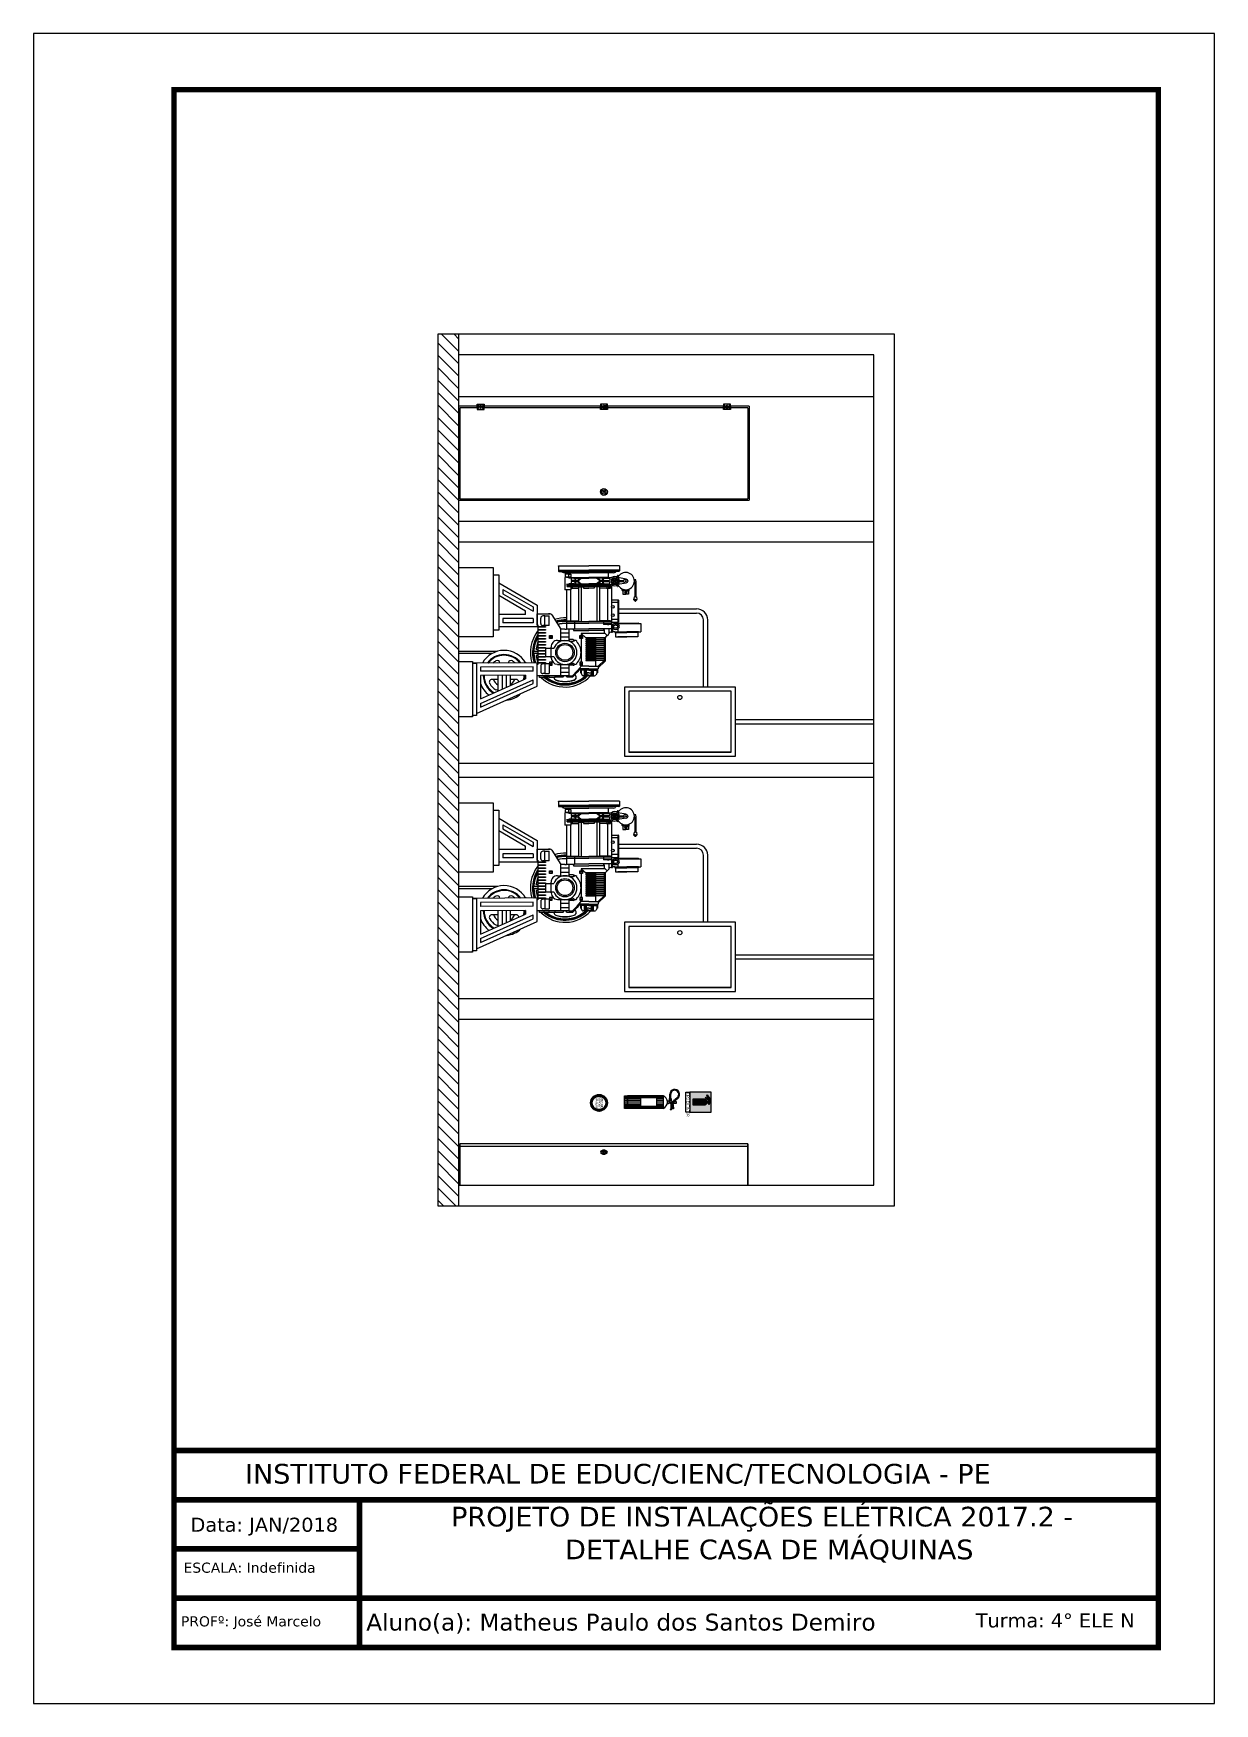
# Paper-space layout 'Layout1' of a CAD drawing. Header units: metres, sheet in millimetres. Extents: x 340 to 550, y -18 to 279.
# The model-space entities are those that its viewports show. They can reach past a viewport. Long polylines and large blocks are cut down to what shows.
import ezdxf

# ---------------------------------------------------------------- set-up
doc = ezdxf.new("R2010")
doc.units = ezdxf.units.M
doc.layers.add('ARQ-FOLHA', color=7, linetype='Continuous')
doc.layers.add('DETALHES', color=7, linetype='Continuous')
doc.styles.add('swis', font='swisscl.ttf')

psp = doc.layouts.get("Layout1")

# ---------------------------------------------------------------- texts
at = {"ltscale": 0.1, "attachment_point": 1}
for s, width, heights, insert, char_height in [('INSTITUTO FEDERAL DE EDUC/CIENC/TECNOLOGIA-PE', 175, [0], (364.64, 27.24), 0.05), ('\\pi1.71537;{\\fVerdana|b0|i0|c0|p34;PROJETO DE INSTALAÇÕES ELÉTRICA 2017.2 - \\P\\pi21.96789;DETALHE CASA DE MÁQUINAS}', 117.4734, [14.37], (412.2, 17.24), 3.5), ('{\\fVerdana|b0|i0|c0|p34;ESCALA: Indefinida}', 47.0548, [3.32], (366.33, 7.31), 1.8), ('{\\fVerdana|b0|i0|c0|p34;PROFº: José Marcelo}', 47.0548, [3.32], (365.88, -2.23), 1.8)]:
    psp.add_mtext_dynamic_manual_height_columns(s, width=width, gutter_width=0.25, heights=heights, dxfattribs=dict(at, insert=insert, char_height=char_height))
at = {"ltscale": 0.1}
note = psp.add_mtext_dynamic_manual_height_columns('\\pi26.91575;{\\fVerdana|b0|i0|c0|p34;INSTITUTO FEDERAL DE EDUC/CIENC/TECNOLOGIA - PE\\P\\pi95.65584;}', width=191.3117, gutter_width=0.25, heights=[7.11, 0], dxfattribs=dict(at, insert=(350.36, 24.87), char_height=3.5, attachment_point=1))
note = psp.add_mtext_dynamic_manual_height_columns('{\\fVerdana|b0|i0|c0|p34;Data: JAN/2018\\P}', width=32.4056, gutter_width=0.25, heights=[3.86, 0], dxfattribs=dict(at, insert=(367.57, 15.3), char_height=2.5, attachment_point=1))
note = psp.add_mtext_dynamic_manual_height_columns('{\\fVerdana|b0|i0|c0|p34;Aluno(a): Matheus Paulo dos Santos Demiro\\P}', width=93.2292, gutter_width=0.25, heights=[4.01, 0], dxfattribs=dict(at, insert=(398.82, -1.77), char_height=3, attachment_point=1))
for column, words in zip(note.columns.linked_columns, ['\\pt210;{\\fVerdana|b0|i0|c0|p34;      }']):
    column.text = words
at = {"insert": (507.17, -1.72), "char_height": 2.5, "attachment_point": 1}
psp.add_mtext_dynamic_manual_height_columns('{\\fVerdana|b0|i0|c0|p34;Turma: 4° ELE N}', width=29.6489, gutter_width=12.5, heights=[0], dxfattribs=at)

msp = doc.modelspace()

# ---------------------------------------------------------------- texts
at = {"layer": 'DETALHES', "color": 7, "style": 'swis'}
for s, p in [('DEPOSITAR', (279.467, 316.963)), ('MATERIAL', (279.449, 316.958)), ('PROIBIDO', (279.486, 316.958))]:
    msp.add_text(s, height=0.0152, rotation=270, dxfattribs=at).set_placement(p)
at = {"layer": 'DETALHES', "color": 10, "insert": (280.125, 316.993), "char_height": 0.01792, "width": 0.22503, "attachment_point": 1, "rotation": 270, "style": 'swis'}
msp.add_mtext('TIPO EXTINTOR', dxfattribs=at)

# ---------------------------------------------------------------- blocks, each defined once
blk = doc.blocks.new('*U44')
at = {"linetype": 'Continuous'}
for p, q in [((-0.003, 0.004), (-0.003, 0.066)), ((-0.003, 0.004), (-0.003, -0.066)), ((0.002, 0.066), (0.002, 0.004)), ((0.002, -0.066), (0.002, 0.004)), ((-0.003, -0.066), (0.002, -0.066))]:
    blk.add_line(p, q, dxfattribs=at)
blk = doc.blocks.new('*U45')
at = {"color": 0, "linetype": 'ByBlock', "lineweight": -2, "transparency": 16777216}
for p in [(0, 0), (0.015, 0), (0.03, 0), (0.045, 0), (0.06, 0)]:
    blk.add_blockref('*U44', p, dxfattribs=at)
blk = doc.blocks.new('*U46')
at = {"linetype": 'Continuous'}
for p, q in [((-0.003, 0.004), (-0.003, 0.066)), ((-0.003, 0.004), (-0.003, -0.066)), ((0.002, 0.066), (0.002, 0.004)), ((0.002, -0.066), (0.002, 0.004)), ((-0.003, -0.066), (0.002, -0.066))]:
    blk.add_line(p, q, dxfattribs=at)
blk = doc.blocks.new('*U47')
at = {"color": 0, "linetype": 'ByBlock', "lineweight": -2, "transparency": 16777216}
for p in [(0, 0), (0.015, 0), (0.03, 0), (0.045, 0), (0.06, 0), (0.075, 0)]:
    blk.add_blockref('*U46', p, dxfattribs=at)
blk = doc.blocks.new('*U48')
at = {"linetype": 'Continuous'}
blk.add_line((0, -0.03), (0, 0.03), dxfattribs=at)
blk = doc.blocks.new('*U49')
at = {"color": 0, "linetype": 'ByBlock', "lineweight": -2, "transparency": 16777216}
for p in [(0, 0), (0.03, 0)]:
    blk.add_blockref('*U48', p, dxfattribs=at)
blk = doc.blocks.new('*U50')
at = {"linetype": 'Continuous'}
blk.add_line((0, -0.03), (0, 0.03), dxfattribs=at)
blk = doc.blocks.new('*U51')
at = {"color": 0, "linetype": 'ByBlock', "lineweight": -2, "transparency": 16777216}
for p in [(0, 0), (0.03, 0)]:
    blk.add_blockref('*U50', p, dxfattribs=at)
blk = doc.blocks.new('*U52')
at = {"linetype": 'Continuous'}
for p, q in [((-0.003, 0.004), (-0.003, 0.066)), ((-0.003, 0.004), (-0.003, -0.066)), ((0.002, 0.066), (0.002, 0.004)), ((0.002, -0.066), (0.002, 0.004)), ((-0.003, -0.066), (0.002, -0.066))]:
    blk.add_line(p, q, dxfattribs=at)
blk = doc.blocks.new('*U53')
at = {"color": 0, "linetype": 'ByBlock', "lineweight": -2, "transparency": 16777216}
for p in [(0, 0), (0.015, 0), (0.03, 0), (0.045, 0), (0.06, 0)]:
    blk.add_blockref('*U52', p, dxfattribs=at)
blk = doc.blocks.new('*U54')
at = {"linetype": 'Continuous'}
for p, q in [((-0.003, 0.004), (-0.003, 0.066)), ((-0.003, 0.004), (-0.003, -0.066)), ((0.002, 0.066), (0.002, 0.004)), ((0.002, -0.066), (0.002, 0.004)), ((-0.003, -0.066), (0.002, -0.066))]:
    blk.add_line(p, q, dxfattribs=at)
blk = doc.blocks.new('*U55')
at = {"color": 0, "linetype": 'ByBlock', "lineweight": -2, "transparency": 16777216}
for p in [(0, 0), (0.015, 0), (0.03, 0), (0.045, 0), (0.06, 0), (0.075, 0)]:
    blk.add_blockref('*U54', p, dxfattribs=at)
blk = doc.blocks.new('*U56')
at = {"linetype": 'Continuous'}
blk.add_line((0, -0.03), (0, 0.03), dxfattribs=at)
blk = doc.blocks.new('*U57')
at = {"color": 0, "linetype": 'ByBlock', "lineweight": -2, "transparency": 16777216}
for p in [(0, 0), (0.03, 0)]:
    blk.add_blockref('*U56', p, dxfattribs=at)
blk = doc.blocks.new('*U58')
at = {"linetype": 'Continuous'}
blk.add_line((0, -0.03), (0, 0.03), dxfattribs=at)
blk = doc.blocks.new('*U59')
at = {"color": 0, "linetype": 'ByBlock', "lineweight": -2, "transparency": 16777216}
for p in [(0, 0), (0.03, 0)]:
    blk.add_blockref('*U58', p, dxfattribs=at)

# ---------------------------------------------------------------- hatches: boundary and pattern name
h = msp.add_hatch()
h.set_pattern_fill('ANSI31', color=256, scale=0.02, angle=-90)
h.set_pattern_definition([(315, (-39.367756, 645.47681), (0.044901281, 0.044901281), [])])
h.paths.add_polyline_path([(278.308, 316.175), (278.458, 316.175), (278.458, 322.475), (278.308, 322.475)])
at = {"linetype": 'Continuous'}
h = msp.add_hatch(color=256, dxfattribs=at)
h.dxf.hatch_style = 1
h.paths.add_polyline_path([(279.26, 320.716), (279.27, 320.716), (279.27, 320.719), (279.227, 320.719), (279.227, 320.716)])
h = msp.add_hatch(color=256, dxfattribs=at)
h.dxf.hatch_style = 1
h.paths.add_polyline_path([(279.302, 320.712), (279.298, 320.712), (279.298, 320.696), (279.302, 320.696)])
h = msp.add_hatch(color=256, dxfattribs=at)
h.dxf.hatch_style = 1
h.paths.add_polyline_path([(279.502, 320.696), (279.502, 320.712), (279.498, 320.712), (279.498, 320.696)])
h = msp.add_hatch(color=256, dxfattribs=at)
h.dxf.hatch_style = 1
h.paths.add_polyline_path([(279.612, 320.691, 0.414214), (279.586, 320.717, 0.414214), (279.561, 320.691), (279.569, 320.691, -0.414214), (279.586, 320.709, -0.414214), (279.604, 320.691)])
h = msp.add_hatch(color=256, dxfattribs=at)
h.dxf.hatch_style = 1
h.paths.add_polyline_path([(279.59, 320.691), (279.596, 320.691, 0.414214), (279.586, 320.701, 0.414214), (279.577, 320.691), (279.583, 320.691, -0.414214), (279.586, 320.695, -0.414214)])
h = msp.add_hatch(color=256, dxfattribs=at)
h.dxf.hatch_style = 1
h.paths.add_polyline_path([(279.227, 320.659), (279.227, 320.666), (279.29, 320.666), (279.4, 320.666), (279.4, 320.659)])
h = msp.add_hatch(color=256, dxfattribs=at)
h.dxf.hatch_style = 1
h.paths.add_polyline_path([(279.298, 320.671), (279.302, 320.671), (279.302, 320.687), (279.298, 320.687)])
h = msp.add_hatch(color=256, dxfattribs=at)
h.dxf.hatch_style = 1
h.paths.add_polyline_path([(279.324, 320.649), (279.324, 320.651), (279.337, 320.651), (279.361, 320.651), (279.361, 320.649)])
h = msp.add_hatch(color=256, dxfattribs=at)
h.dxf.hatch_style = 1
h.paths.add_polyline_path([(279.553, 320.659), (279.553, 320.666), (279.51, 320.666), (279.4, 320.666), (279.4, 320.659)])
h = msp.add_hatch(color=256, dxfattribs=at)
h.dxf.hatch_style = 1
h.paths.add_polyline_path([(279.477, 320.649), (279.477, 320.651), (279.464, 320.651), (279.439, 320.651), (279.439, 320.649)])
h = msp.add_hatch(color=256, dxfattribs=at)
h.dxf.hatch_style = 1
h.paths.add_polyline_path([(279.502, 320.671), (279.502, 320.687), (279.498, 320.687), (279.498, 320.671)])
h = msp.add_hatch(color=256, dxfattribs=at)
h.dxf.hatch_style = 1
h.paths.add_polyline_path([(279.557, 320.647), (279.557, 320.651), (279.542, 320.651), (279.542, 320.647)])
h = msp.add_hatch(color=256, dxfattribs=at)
h.dxf.hatch_style = 1
h.paths.add_polyline_path([(279.612, 320.691), (279.604, 320.691, -0.414214), (279.586, 320.674, -0.414214), (279.569, 320.691), (279.561, 320.691, 0.414214), (279.586, 320.666, 0.414214)])
h = msp.add_hatch(color=256, dxfattribs=at)
h.dxf.hatch_style = 1
h.paths.add_polyline_path([(279.596, 320.691), (279.59, 320.691, -0.414214), (279.586, 320.688, -0.414214), (279.583, 320.691), (279.577, 320.691, 0.414214), (279.586, 320.682, 0.414214)])
h = msp.add_hatch(color=256, dxfattribs=at)
h.dxf.hatch_style = 1
h.paths.add_polyline_path([(279.238, 320.4), (279.238, 320.405, 0.081995), (279.164, 320.397), (279.167, 320.392, -0.080608)])
h = msp.add_hatch(color=256, dxfattribs=at)
h.dxf.hatch_style = 1
h.paths.add_polyline_path([(279.243, 320.404), (279.243, 320.4), (279.324, 320.4), (279.324, 320.404)])
h = msp.add_hatch(color=256, dxfattribs=at)
h.dxf.hatch_style = 1
h.paths.add_polyline_path([(279.557, 320.4), (279.557, 320.404), (279.477, 320.404), (279.477, 320.4)])
h = msp.add_hatch(color=256, dxfattribs=at)
h.dxf.hatch_style = 1
h.paths.add_polyline_path([(279.673, 320.388), (279.609, 320.388), (279.588, 320.388, 0.414214), (279.584, 320.384), (279.609, 320.384), (279.673, 320.384), (279.759, 320.384, 0.414214), (279.755, 320.388)])
h = msp.add_hatch(color=256, dxfattribs=at)
h.dxf.hatch_style = 1
edge = h.paths.add_edge_path()
edge.add_line((279.01, 320.101), (279.015, 320.101))
edge.add_arc((279.227, 320.175), 0.225, 181.9102, 199.3541, ccw=False)
edge.add_line((279.002, 320.168), (279.03, 320.168))
edge.add_line((279.03, 320.168), (279.03, 320.183))
edge.add_line((279.03, 320.183), (279.002, 320.183))
edge.add_arc((279.227, 320.175), 0.225, 151.3754, 178.0898, ccw=False)
edge.add_line((279.03, 320.283), (279.03, 320.293))
edge.add_arc((279.227, 320.175), 0.23, 149.1704, 198.9247)
edge = h.paths.add_edge_path()
edge.add_line((279.027, 320.072), (279.027, 320.062))
edge.add_arc((279.227, 320.175), 0.23, 209.5661, 209.5918)
edge.add_line((279.027, 320.062), (279.027, 320.072))
edge.add_arc((279.227, 320.175), 0.225, 207.2353, 207.266, ccw=False)
h = msp.add_hatch(color=256, dxfattribs=at)
h.dxf.hatch_style = 1
h.paths.add_polyline_path([(279.384, 320.007), (279.376, 320.007, -0.359074), (279.09, 319.997), (279.082, 319.997, 0.373839)])
h = msp.add_hatch(color=256, dxfattribs=at)
h.dxf.hatch_style = 1
h.paths.add_polyline_path([(279.344, 320.047), (279.338, 320.047), (279.338, 320.027), (279.344, 320.027)])
h = msp.add_hatch(color=256, dxfattribs=at)
h.dxf.hatch_style = 1
h.paths.add_polyline_path([(279.369, 320.007), (279.379, 320.007), (279.379, 320.047), (279.369, 320.047)])
h = msp.add_hatch(color=256, dxfattribs=at)
h.dxf.hatch_style = 1
h.paths.add_polyline_path([(279.432, 320.047), (279.422, 320.047), (279.422, 320.007), (279.432, 320.007)])
h = msp.add_hatch(color=256, dxfattribs=at)
h.dxf.hatch_style = 1
h.paths.add_polyline_path([(279.457, 320.027), (279.463, 320.027), (279.463, 320.047), (279.457, 320.047)])
h = msp.add_hatch(color=256, dxfattribs=at)
h.dxf.hatch_style = 1
h.paths.add_polyline_path([(279.26, 319.016), (279.27, 319.016), (279.27, 319.019), (279.227, 319.019), (279.227, 319.016)])
h = msp.add_hatch(color=256, dxfattribs=at)
h.dxf.hatch_style = 1
h.paths.add_polyline_path([(279.302, 319.012), (279.298, 319.012), (279.298, 318.996), (279.302, 318.996)])
h = msp.add_hatch(color=256, dxfattribs=at)
h.dxf.hatch_style = 1
h.paths.add_polyline_path([(279.502, 318.996), (279.502, 319.012), (279.498, 319.012), (279.498, 318.996)])
h = msp.add_hatch(color=256, dxfattribs=at)
h.dxf.hatch_style = 1
h.paths.add_polyline_path([(279.612, 318.991, 0.414214), (279.586, 319.017, 0.414214), (279.561, 318.991), (279.569, 318.991, -0.414214), (279.586, 319.009, -0.414214), (279.604, 318.991)])
h = msp.add_hatch(color=256, dxfattribs=at)
h.dxf.hatch_style = 1
h.paths.add_polyline_path([(279.227, 318.959), (279.227, 318.966), (279.29, 318.966), (279.4, 318.966), (279.4, 318.959)])
h = msp.add_hatch(color=256, dxfattribs=at)
h.dxf.hatch_style = 1
h.paths.add_polyline_path([(279.298, 318.971), (279.302, 318.971), (279.302, 318.987), (279.298, 318.987)])
h = msp.add_hatch(color=256, dxfattribs=at)
h.dxf.hatch_style = 1
h.paths.add_polyline_path([(279.324, 318.949), (279.324, 318.951), (279.337, 318.951), (279.361, 318.951), (279.361, 318.949)])
h = msp.add_hatch(color=256, dxfattribs=at)
h.dxf.hatch_style = 1
h.paths.add_polyline_path([(279.553, 318.959), (279.553, 318.966), (279.51, 318.966), (279.4, 318.966), (279.4, 318.959)])
h = msp.add_hatch(color=256, dxfattribs=at)
h.dxf.hatch_style = 1
h.paths.add_polyline_path([(279.477, 318.949), (279.477, 318.951), (279.464, 318.951), (279.439, 318.951), (279.439, 318.949)])
h = msp.add_hatch(color=256, dxfattribs=at)
h.dxf.hatch_style = 1
h.paths.add_polyline_path([(279.502, 318.971), (279.502, 318.987), (279.498, 318.987), (279.498, 318.971)])
h = msp.add_hatch(color=256, dxfattribs=at)
h.dxf.hatch_style = 1
h.paths.add_polyline_path([(279.557, 318.947), (279.557, 318.951), (279.542, 318.951), (279.542, 318.947)])
h = msp.add_hatch(color=256, dxfattribs=at)
h.dxf.hatch_style = 1
h.paths.add_polyline_path([(279.612, 318.991), (279.604, 318.991, -0.414214), (279.586, 318.974, -0.414214), (279.569, 318.991), (279.561, 318.991, 0.414214), (279.586, 318.966, 0.414214)])
h = msp.add_hatch(color=256, dxfattribs=at)
h.dxf.hatch_style = 1
h.paths.add_polyline_path([(279.59, 318.991), (279.596, 318.991, 0.414214), (279.586, 319.001, 0.414214), (279.577, 318.991), (279.583, 318.991, -0.414214), (279.586, 318.995, -0.414214)])
h = msp.add_hatch(color=256, dxfattribs=at)
h.dxf.hatch_style = 1
h.paths.add_polyline_path([(279.596, 318.991), (279.59, 318.991, -0.414214), (279.586, 318.988, -0.414214), (279.583, 318.991), (279.577, 318.991, 0.414214), (279.586, 318.982, 0.414214)])
h = msp.add_hatch(color=256, dxfattribs=at)
h.dxf.hatch_style = 1
h.paths.add_polyline_path([(279.238, 318.7), (279.238, 318.705, 0.081995), (279.164, 318.697), (279.167, 318.692, -0.080608)])
h = msp.add_hatch(color=256, dxfattribs=at)
h.dxf.hatch_style = 1
h.paths.add_polyline_path([(279.243, 318.704), (279.243, 318.7), (279.324, 318.7), (279.324, 318.704)])
h = msp.add_hatch(color=256, dxfattribs=at)
h.dxf.hatch_style = 1
h.paths.add_polyline_path([(279.557, 318.7), (279.557, 318.704), (279.477, 318.704), (279.477, 318.7)])
h = msp.add_hatch(color=256, dxfattribs=at)
h.dxf.hatch_style = 1
h.paths.add_polyline_path([(279.673, 318.688), (279.609, 318.688), (279.588, 318.688, 0.414214), (279.584, 318.684), (279.609, 318.684), (279.673, 318.684), (279.759, 318.684, 0.414214), (279.755, 318.688)])
h = msp.add_hatch(color=256, dxfattribs=at)
h.dxf.hatch_style = 1
edge = h.paths.add_edge_path()
edge.add_line((279.01, 318.401), (279.015, 318.401))
edge.add_arc((279.227, 318.475), 0.225, 181.9102, 199.3541, ccw=False)
edge.add_line((279.002, 318.468), (279.03, 318.468))
edge.add_line((279.03, 318.468), (279.03, 318.483))
edge.add_line((279.03, 318.483), (279.002, 318.483))
edge.add_arc((279.227, 318.475), 0.225, 151.3754, 178.0898, ccw=False)
edge.add_line((279.03, 318.583), (279.03, 318.593))
edge.add_arc((279.227, 318.475), 0.23, 149.1704, 198.9247)
edge = h.paths.add_edge_path()
edge.add_line((279.027, 318.372), (279.027, 318.362))
edge.add_arc((279.227, 318.475), 0.23, 209.5661, 209.5918)
edge.add_line((279.027, 318.362), (279.027, 318.372))
edge.add_arc((279.227, 318.475), 0.225, 207.2353, 207.266, ccw=False)
h = msp.add_hatch(color=256, dxfattribs=at)
h.dxf.hatch_style = 1
h.paths.add_polyline_path([(279.384, 318.307), (279.376, 318.307, -0.359074), (279.09, 318.297), (279.082, 318.297, 0.373839)])
h = msp.add_hatch(color=256, dxfattribs=at)
h.dxf.hatch_style = 1
h.paths.add_polyline_path([(279.344, 318.347), (279.338, 318.347), (279.338, 318.327), (279.344, 318.327)])
h = msp.add_hatch(color=256, dxfattribs=at)
h.dxf.hatch_style = 1
h.paths.add_polyline_path([(279.369, 318.307), (279.379, 318.307), (279.379, 318.347), (279.369, 318.347)])
h = msp.add_hatch(color=256, dxfattribs=at)
h.dxf.hatch_style = 1
h.paths.add_polyline_path([(279.432, 318.347), (279.422, 318.347), (279.422, 318.307), (279.432, 318.307)])
h = msp.add_hatch(color=256, dxfattribs=at)
h.dxf.hatch_style = 1
h.paths.add_polyline_path([(279.457, 318.327), (279.463, 318.327), (279.463, 318.347), (279.457, 318.347)])
at = {"layer": 'DETALHES'}
h = msp.add_hatch(color=10, dxfattribs=at)
h.paths.add_polyline_path([(279.473, 316.981, 1), (279.473, 316.859, 1)])
h.paths.add_polyline_path([(279.473, 316.872, -1), (279.473, 316.969, -1)], flags=16)
h.paths.add_polyline_path([(279.446, 316.953), (279.446, 316.885), (279.464, 316.885), (279.464, 316.953)], flags=8)
h.paths.add_polyline_path([(279.463, 316.957), (279.463, 316.882), (279.483, 316.882), (279.483, 316.957)], flags=8)
h.paths.add_polyline_path([(279.482, 316.953), (279.482, 316.887), (279.505, 316.887), (279.505, 316.953)], flags=8)
for color, points in [(10, [(280.129, 316.998), (280.129, 316.854), (280.283, 316.854), (280.283, 316.998)]), (51, [(280.24, 316.905, 0.2347), (280.253, 316.92), (280.263, 316.92), (280.263, 316.91), (280.272, 316.91), (280.272, 316.92), (280.275, 316.92), (280.275, 316.933), (280.272, 316.933), (280.272, 316.94), (280.255, 316.966), (280.252, 316.964), (280.263, 316.939), (280.263, 316.933), (280.252, 316.933, 0.217196), (280.24, 316.946), (280.152, 316.946), (280.152, 316.905)])]:
    msp.add_hatch(color=color, dxfattribs=at).paths.add_polyline_path(points)

# ---------------------------------------------------------------- linework, layer by layer
for p, q in [((278.308, 322.475), (278.308, 316.175)), ((281.608, 322.475), (278.308, 322.475)), ((278.458, 322.475), (278.458, 316.175)), ((281.608, 316.175), (281.608, 322.475)), ((281.458, 322.325), (278.458, 322.325)), ((281.458, 316.325), (281.458, 322.325)), ((281.458, 322.022), (278.458, 322.022)), ((278.593, 321.954), (278.458, 321.954)), ((278.468, 321.944), (278.468, 321.285)), ((278.593, 321.944), (278.468, 321.944)), ((278.593, 321.97), (278.643, 321.97)), ((278.593, 321.95), (278.593, 321.97)), ((278.643, 321.952), (278.593, 321.952)), ((278.593, 321.95), (278.593, 321.93)), ((278.643, 321.947), (278.593, 321.947)), ((278.593, 321.93), (278.643, 321.93)), ((278.603, 321.952), (278.603, 321.95)), ((278.603, 321.947), (278.603, 321.95)), ((278.613, 321.952), (278.613, 321.95)), ((278.613, 321.947), (278.613, 321.95)), ((278.623, 321.952), (278.623, 321.95)), ((278.623, 321.947), (278.623, 321.95)), ((278.633, 321.952), (278.633, 321.95)), ((278.633, 321.947), (278.633, 321.95)), ((278.643, 321.97), (278.643, 321.95)), ((279.483, 321.954), (278.643, 321.954)), ((278.643, 321.952), (278.643, 321.95)), ((278.643, 321.93), (278.643, 321.95)), ((278.643, 321.947), (278.643, 321.95)), ((279.483, 321.944), (278.643, 321.944)), ((279.533, 321.97), (279.483, 321.97)), ((279.483, 321.97), (279.483, 321.95)), ((279.483, 321.952), (279.533, 321.952)), ((279.483, 321.952), (279.483, 321.95)), ((279.483, 321.93), (279.483, 321.95)), ((279.483, 321.947), (279.483, 321.95)), ((279.483, 321.947), (279.533, 321.947)), ((279.533, 321.93), (279.483, 321.93)), ((279.493, 321.952), (279.493, 321.95)), ((279.493, 321.947), (279.493, 321.95)), ((279.503, 321.952), (279.503, 321.95)), ((279.503, 321.947), (279.503, 321.95)), ((279.513, 321.952), (279.513, 321.95)), ((279.513, 321.947), (279.513, 321.95)), ((279.523, 321.952), (279.523, 321.95)), ((279.523, 321.947), (279.523, 321.95)), ((279.533, 321.95), (279.533, 321.97)), ((280.373, 321.954), (279.533, 321.954)), ((279.533, 321.95), (279.533, 321.93)), ((280.373, 321.944), (279.533, 321.944)), ((280.423, 321.97), (280.373, 321.97)), ((280.373, 321.97), (280.373, 321.95)), ((280.373, 321.952), (280.423, 321.952)), ((280.373, 321.952), (280.373, 321.95)), ((280.373, 321.93), (280.373, 321.95)), ((280.373, 321.947), (280.373, 321.95)), ((280.373, 321.947), (280.423, 321.947)), ((280.423, 321.93), (280.373, 321.93)), ((280.383, 321.952), (280.383, 321.95)), ((280.383, 321.947), (280.383, 321.95)), ((280.393, 321.952), (280.393, 321.95)), ((280.393, 321.947), (280.393, 321.95)), ((280.403, 321.952), (280.403, 321.95)), ((280.403, 321.947), (280.403, 321.95)), ((280.413, 321.952), (280.413, 321.95)), ((280.413, 321.947), (280.413, 321.95)), ((280.423, 321.95), (280.423, 321.97)), ((280.558, 321.954), (280.423, 321.954)), ((280.423, 321.95), (280.423, 321.93)), ((280.548, 321.944), (280.423, 321.944)), ((280.548, 321.944), (280.423, 321.944)), ((280.548, 321.944), (280.548, 321.285)), ((280.558, 321.954), (280.558, 321.275)), ((279.506, 321.336), (279.51, 321.336)), ((279.506, 321.336), (279.506, 321.335)), ((279.506, 321.335), (279.51, 321.335)), ((279.51, 321.336), (279.51, 321.335)), ((278.458, 321.275), (280.558, 321.275)), ((278.468, 321.285), (280.548, 321.285)), ((278.458, 321.125), (281.458, 321.125)), ((278.458, 320.975), (281.458, 320.975)), ((278.458, 320.975), (278.458, 319.375)), ((278.458, 320.788), (278.708, 320.788)), ((278.708, 320.788), (278.708, 320.288)), ((278.708, 320.736), (278.748, 320.736)), ((278.748, 320.736), (278.748, 320.336)), ((278.748, 320.678), (279.027, 320.516)), ((278.748, 320.588), (278.941, 320.476)), ((278.778, 320.63), (278.997, 320.504)), ((278.778, 320.63), (278.778, 320.6)), ((278.778, 320.6), (278.997, 320.474)), ((278.941, 320.45), (278.941, 320.476)), ((278.997, 320.504), (278.997, 320.474)), ((279.027, 320.516), (279.027, 320.36)), ((279.615, 320.49), (280.178, 320.49)), ((279.615, 320.46), (280.178, 320.46)), ((278.941, 320.45), (278.748, 320.45)), ((279.027, 320.36), (278.748, 320.36)), ((278.997, 320.42), (278.778, 320.42)), ((278.778, 320.42), (278.778, 320.39)), ((278.997, 320.39), (278.778, 320.39)), ((278.997, 320.42), (278.997, 320.39)), ((280.228, 319.926), (280.228, 320.41)), ((280.258, 319.925), (280.258, 320.411)), ((278.708, 320.288), (278.458, 320.288)), ((278.748, 320.336), (278.708, 320.336)), ((278.736, 320.183), (278.458, 320.183)), ((278.458, 320.183), (278.458, 320.168)), ((278.7, 320.168), (278.458, 320.168)), ((278.458, 320.109), (278.558, 320.109)), ((278.558, 320.109), (278.558, 319.709)), ((279.027, 320.101), (278.558, 320.098)), ((278.558, 320.098), (278.588, 320.098)), ((278.588, 320.098), (278.588, 319.72)), ((278.946, 320.101), (278.941, 320.104)), ((279.027, 319.931), (279.027, 320.101)), ((278.997, 320.071), (278.616, 320.069)), ((278.616, 320.069), (278.616, 320.039)), ((278.997, 320.041), (278.616, 320.039)), ((278.941, 320.01), (278.616, 320.009)), ((278.617, 320.009), (278.617, 319.84)), ((278.617, 319.84), (278.941, 319.985)), ((278.617, 319.807), (278.997, 319.978)), ((278.737, 319.98), (278.7, 319.98)), ((278.742, 320.01), (278.742, 319.896)), ((278.772, 320.01), (278.772, 319.909)), ((278.802, 320.01), (278.802, 319.923)), ((278.832, 320.01), (278.832, 319.936)), ((278.874, 319.98), (278.837, 319.98)), ((278.941, 320.01), (278.941, 319.985)), ((278.997, 320.041), (278.997, 320.071)), ((278.997, 319.95), (278.997, 319.978)), ((279.027, 320.025), (279.027, 320.025)), ((279.027, 319.991), (279.027, 319.991)), ((278.588, 319.734), (279.027, 319.931)), ((278.617, 319.78), (278.997, 319.95)), ((280.458, 319.925), (280.258, 319.925)), ((278.617, 319.807), (278.617, 319.78)), ((278.558, 319.709), (278.458, 319.709)), ((278.558, 319.709), (278.558, 319.72)), ((278.588, 319.72), (278.558, 319.72)), ((280.458, 319.69), (281.458, 319.69)), ((280.458, 319.66), (281.458, 319.66)), ((278.458, 319.375), (281.458, 319.375)), ((279.458, 319.375), (279.458, 319.375)), ((278.458, 319.275), (281.458, 319.275)), ((278.458, 319.275), (278.458, 317.675)), ((278.458, 319.088), (278.708, 319.088)), ((278.708, 319.088), (278.708, 318.588)), ((278.708, 319.036), (278.748, 319.036)), ((278.748, 319.036), (278.748, 318.636)), ((278.748, 318.978), (279.027, 318.816)), ((278.778, 318.93), (278.997, 318.804)), ((278.778, 318.93), (278.778, 318.9)), ((278.778, 318.9), (278.997, 318.774)), ((278.748, 318.888), (278.941, 318.776)), ((278.941, 318.75), (278.941, 318.776)), ((278.997, 318.804), (278.997, 318.774)), ((279.027, 318.816), (279.027, 318.66)), ((279.615, 318.79), (280.178, 318.79)), ((278.941, 318.75), (278.748, 318.75)), ((279.027, 318.66), (278.748, 318.66)), ((278.997, 318.72), (278.778, 318.72)), ((278.778, 318.72), (278.778, 318.69)), ((278.997, 318.69), (278.778, 318.69)), ((278.997, 318.72), (278.997, 318.69)), ((279.615, 318.76), (280.178, 318.76)), ((280.228, 318.226), (280.228, 318.71)), ((280.258, 318.225), (280.258, 318.711)), ((278.708, 318.588), (278.458, 318.588)), ((278.748, 318.636), (278.708, 318.636)), ((278.736, 318.483), (278.458, 318.483)), ((278.458, 318.483), (278.458, 318.468)), ((278.7, 318.468), (278.458, 318.468)), ((278.458, 318.409), (278.558, 318.409)), ((278.558, 318.409), (278.558, 318.009)), ((279.027, 318.401), (278.558, 318.398)), ((278.558, 318.398), (278.588, 318.398)), ((278.588, 318.398), (278.588, 318.02)), ((278.997, 318.371), (278.616, 318.369)), ((278.616, 318.369), (278.616, 318.339)), ((278.997, 318.341), (278.616, 318.339)), ((278.941, 318.31), (278.616, 318.309)), ((278.617, 318.309), (278.617, 318.14)), ((278.742, 318.31), (278.742, 318.196)), ((278.772, 318.31), (278.772, 318.209)), ((278.802, 318.31), (278.802, 318.223)), ((278.832, 318.31), (278.832, 318.236)), ((278.946, 318.401), (278.941, 318.404)), ((278.941, 318.31), (278.941, 318.285)), ((278.997, 318.341), (278.997, 318.371)), ((279.027, 318.231), (279.027, 318.401)), ((279.027, 318.325), (279.027, 318.325)), ((279.027, 318.291), (279.027, 318.291)), ((278.588, 318.034), (279.027, 318.231)), ((278.617, 318.14), (278.941, 318.285)), ((278.617, 318.107), (278.997, 318.278)), ((278.617, 318.08), (278.997, 318.25)), ((278.737, 318.28), (278.7, 318.28)), ((278.874, 318.28), (278.837, 318.28)), ((278.997, 318.25), (278.997, 318.278)), ((280.458, 318.225), (280.258, 318.225)), ((278.617, 318.107), (278.617, 318.08)), ((278.558, 318.009), (278.458, 318.009)), ((278.558, 318.009), (278.558, 318.02)), ((278.588, 318.02), (278.558, 318.02)), ((280.458, 317.99), (281.458, 317.99)), ((280.458, 317.96), (281.458, 317.96)), ((278.458, 317.675), (281.458, 317.675)), ((278.458, 317.525), (281.458, 317.525)), ((278.458, 317.525), (278.458, 316.325)), ((280.548, 316.625), (278.468, 316.625)), ((278.468, 316.625), (278.468, 316.605)), ((280.548, 316.605), (278.468, 316.605)), ((278.468, 316.605), (278.468, 316.325)), ((280.548, 316.625), (280.548, 316.325)), ((280.548, 316.325), (280.548, 316.625)), ((279.51, 316.563), (279.506, 316.563)), ((279.51, 316.563), (279.506, 316.563)), ((279.506, 316.563), (279.506, 316.563)), ((279.51, 316.563), (279.51, 316.563)), ((278.458, 316.325), (281.458, 316.325)), ((278.308, 316.175), (281.608, 316.175))]:
    msp.add_line(p, q)
at = {"linetype": 'Continuous'}
for p, q in [((279.18, 320.801), (279.4, 320.801)), ((279.18, 320.798), (279.18, 320.801)), ((279.18, 320.801), (279.18, 320.771)), ((279.18, 320.771), (279.4, 320.771)), ((279.18, 320.771), (279.18, 320.764)), ((279.18, 320.766), (279.4, 320.766)), ((279.183, 320.761), (279.4, 320.761)), ((279.2, 320.761), (279.209, 320.756)), ((279.223, 320.751), (279.4, 320.751)), ((279.255, 320.719), (279.227, 320.719)), ((279.227, 320.716), (279.227, 320.659)), ((279.255, 320.741), (279.228, 320.741)), ((279.228, 320.741), (279.228, 320.719)), ((279.27, 320.719), (279.237, 320.719)), ((279.26, 320.716), (279.237, 320.716)), ((279.255, 320.719), (279.255, 320.741)), ((279.255, 320.741), (279.27, 320.741)), ((279.26, 320.716), (279.255, 320.716)), ((279.255, 320.716), (279.255, 320.712)), ((279.271, 320.712), (279.255, 320.712)), ((279.26, 320.751), (279.26, 320.741)), ((279.26, 320.716), (279.4, 320.716)), ((279.26, 320.716), (279.29, 320.716)), ((279.27, 320.741), (279.27, 320.719)), ((279.29, 320.712), (279.271, 320.712)), ((279.271, 320.712), (279.271, 320.696)), ((279.285, 320.716), (279.285, 320.712)), ((279.29, 320.716), (279.29, 320.712)), ((279.29, 320.712), (279.4, 320.712)), ((279.29, 320.712), (279.325, 320.712)), ((279.298, 320.712), (279.298, 320.696)), ((279.298, 320.712), (279.298, 320.696)), ((279.302, 320.712), (279.302, 320.696)), ((279.328, 320.705), (279.321, 320.698)), ((279.326, 320.697), (279.345, 320.712)), ((279.62, 320.801), (279.4, 320.801)), ((279.62, 320.771), (279.4, 320.771)), ((279.62, 320.766), (279.4, 320.766)), ((279.617, 320.761), (279.4, 320.761)), ((279.578, 320.751), (279.4, 320.751)), ((279.54, 320.716), (279.4, 320.716)), ((279.51, 320.712), (279.4, 320.712)), ((279.474, 320.697), (279.455, 320.712)), ((279.473, 320.705), (279.48, 320.698)), ((279.51, 320.712), (279.475, 320.712)), ((279.498, 320.712), (279.498, 320.696)), ((279.502, 320.712), (279.502, 320.696)), ((279.502, 320.712), (279.502, 320.696)), ((279.54, 320.716), (279.51, 320.716)), ((279.51, 320.716), (279.51, 320.712)), ((279.51, 320.712), (279.545, 320.712)), ((279.515, 320.716), (279.515, 320.712)), ((279.54, 320.751), (279.54, 320.716)), ((279.54, 320.716), (279.563, 320.716)), ((279.55, 320.707), (279.55, 320.701)), ((279.6, 320.761), (279.591, 320.756)), ((279.607, 320.73), (279.601, 320.722)), ((279.668, 320.706), (279.609, 320.716)), ((279.615, 320.727), (279.61, 320.731)), ((279.62, 320.798), (279.62, 320.801)), ((279.62, 320.801), (279.62, 320.771)), ((279.62, 320.771), (279.62, 320.764)), ((279.738, 320.701), (279.728, 320.701)), ((279.738, 320.691), (279.738, 320.701)), ((279.227, 320.666), (279.227, 320.659)), ((279.227, 320.659), (279.227, 320.628)), ((279.228, 320.659), (279.227, 320.659)), ((279.269, 320.628), (279.227, 320.628)), ((279.29, 320.666), (279.237, 320.666)), ((279.238, 320.628), (279.238, 320.4)), ((279.243, 320.651), (279.243, 320.659)), ((279.243, 320.659), (279.258, 320.659)), ((279.243, 320.651), (279.258, 320.651)), ((279.247, 320.659), (279.4, 320.659)), ((279.253, 320.659), (279.253, 320.651)), ((279.255, 320.671), (279.255, 320.666)), ((279.271, 320.671), (279.255, 320.671)), ((279.258, 320.651), (279.4, 320.651)), ((279.266, 320.628), (279.266, 320.404)), ((279.269, 320.659), (279.269, 320.64)), ((279.273, 320.64), (279.269, 320.64)), ((279.269, 320.64), (279.269, 320.628)), ((279.29, 320.696), (279.271, 320.696)), ((279.29, 320.687), (279.271, 320.687)), ((279.271, 320.687), (279.271, 320.671)), ((279.29, 320.671), (279.271, 320.671)), ((279.273, 320.64), (279.324, 320.64)), ((279.28, 320.651), (279.28, 320.64)), ((279.285, 320.696), (279.285, 320.687)), ((279.285, 320.671), (279.285, 320.666)), ((279.29, 320.696), (279.314, 320.696)), ((279.29, 320.696), (279.29, 320.687)), ((279.29, 320.687), (279.314, 320.687)), ((279.29, 320.671), (279.4, 320.671)), ((279.29, 320.671), (279.325, 320.671)), ((279.29, 320.671), (279.29, 320.666)), ((279.29, 320.666), (279.4, 320.666)), ((279.298, 320.687), (279.298, 320.671)), ((279.302, 320.687), (279.302, 320.671)), ((279.328, 320.678), (279.321, 320.684)), ((279.324, 320.693), (279.324, 320.69)), ((279.324, 320.651), (279.324, 320.649)), ((279.324, 320.649), (279.324, 320.404)), ((279.326, 320.686), (279.345, 320.671)), ((279.337, 320.651), (279.327, 320.651)), ((279.327, 320.649), (279.361, 320.649)), ((279.334, 320.659), (279.334, 320.651)), ((279.337, 320.651), (279.4, 320.651)), ((279.344, 320.649), (279.344, 320.4)), ((279.361, 320.651), (279.361, 320.649)), ((279.361, 320.649), (279.361, 320.64)), ((279.361, 320.64), (279.4, 320.64)), ((279.51, 320.671), (279.4, 320.671)), ((279.51, 320.666), (279.4, 320.666)), ((279.553, 320.659), (279.4, 320.659)), ((279.562, 320.651), (279.4, 320.651)), ((279.464, 320.651), (279.4, 320.651)), ((279.439, 320.64), (279.4, 320.64)), ((279.439, 320.651), (279.439, 320.649)), ((279.474, 320.649), (279.439, 320.649)), ((279.439, 320.649), (279.439, 320.64)), ((279.474, 320.686), (279.455, 320.671)), ((279.457, 320.649), (279.457, 320.4)), ((279.464, 320.651), (279.474, 320.651)), ((279.467, 320.659), (279.467, 320.651)), ((279.473, 320.678), (279.48, 320.684)), ((279.51, 320.671), (279.475, 320.671)), ((279.476, 320.693), (279.476, 320.69)), ((279.477, 320.651), (279.477, 320.649)), ((279.477, 320.649), (279.477, 320.404)), ((279.527, 320.64), (279.477, 320.64)), ((279.51, 320.696), (279.486, 320.696)), ((279.51, 320.687), (279.486, 320.687)), ((279.498, 320.687), (279.498, 320.671)), ((279.502, 320.687), (279.502, 320.671)), ((279.51, 320.696), (279.545, 320.696)), ((279.51, 320.696), (279.51, 320.687)), ((279.51, 320.687), (279.545, 320.687)), ((279.51, 320.671), (279.545, 320.671)), ((279.51, 320.671), (279.51, 320.666)), ((279.51, 320.666), (279.562, 320.666)), ((279.515, 320.696), (279.515, 320.687)), ((279.515, 320.671), (279.515, 320.666)), ((279.527, 320.64), (279.542, 320.64)), ((279.53, 320.659), (279.53, 320.651)), ((279.53, 320.651), (279.53, 320.64)), ((279.535, 320.64), (279.535, 320.404)), ((279.557, 320.659), (279.542, 320.659)), ((279.542, 320.659), (279.542, 320.651)), ((279.542, 320.647), (279.542, 320.651)), ((279.542, 320.651), (279.542, 320.647)), ((279.557, 320.647), (279.542, 320.647)), ((279.542, 320.647), (279.542, 320.64)), ((279.542, 320.64), (279.557, 320.64)), ((279.55, 320.676), (279.55, 320.682)), ((279.553, 320.659), (279.553, 320.666)), ((279.557, 320.651), (279.557, 320.659)), ((279.557, 320.651), (279.557, 320.647)), ((279.557, 320.647), (279.562, 320.647)), ((279.557, 320.64), (279.557, 320.647)), ((279.562, 320.647), (279.562, 320.455)), ((279.562, 320.647), (279.562, 320.572)), ((279.565, 320.663), (279.565, 320.654)), ((279.607, 320.653), (279.601, 320.661)), ((279.668, 320.677), (279.609, 320.667)), ((279.615, 320.656), (279.61, 320.652)), ((279.62, 320.694), (279.652, 320.694)), ((279.62, 320.688), (279.652, 320.688)), ((279.641, 320.624), (279.641, 320.635)), ((279.666, 320.624), (279.641, 320.624)), ((279.666, 320.621), (279.644, 320.621)), ((279.645, 320.621), (279.645, 320.596)), ((279.645, 320.596), (279.666, 320.596)), ((279.666, 320.624), (279.691, 320.624)), ((279.666, 320.621), (279.688, 320.621)), ((279.687, 320.596), (279.666, 320.596)), ((279.688, 320.621), (279.687, 320.621)), ((279.687, 320.621), (279.687, 320.596)), ((279.691, 320.624), (279.691, 320.635)), ((279.738, 320.681), (279.728, 320.681)), ((279.732, 320.681), (279.732, 320.576)), ((279.738, 320.691), (279.738, 320.681)), ((279.738, 320.681), (279.738, 320.576)), ((279.562, 320.555), (279.611, 320.555)), ((279.611, 320.535), (279.562, 320.535)), ((279.609, 320.555), (279.611, 320.555)), ((279.609, 320.555), (279.609, 320.394)), ((279.609, 320.535), (279.611, 320.535)), ((279.614, 320.553), (279.613, 320.554)), ((279.614, 320.533), (279.613, 320.534)), ((279.615, 320.398), (279.615, 320.551)), ((279.727, 320.576), (279.723, 320.558)), ((279.735, 320.558), (279.723, 320.558)), ((279.731, 320.548), (279.725, 320.555)), ((279.728, 320.576), (279.735, 320.576)), ((279.735, 320.547), (279.733, 320.547)), ((279.742, 320.576), (279.735, 320.576)), ((279.735, 320.558), (279.747, 320.558)), ((279.735, 320.547), (279.737, 320.547)), ((279.739, 320.548), (279.745, 320.555)), ((279.743, 320.576), (279.747, 320.558)), ((279.027, 320.374), (279.027, 320.454)), ((279.027, 320.454), (279.119, 320.454)), ((279.03, 320.374), (279.027, 320.374)), ((279.03, 320.374), (279.03, 320.087)), ((279.03, 320.362), (279.087, 320.362)), ((279.087, 320.357), (279.03, 320.357)), ((279.03, 320.341), (279.087, 320.341)), ((279.052, 320.384), (279.052, 320.424)), ((279.082, 320.439), (279.067, 320.439)), ((279.082, 320.369), (279.067, 320.369)), ((279.082, 320.369), (279.082, 320.439)), ((279.082, 320.439), (279.112, 320.439)), ((279.112, 320.369), (279.082, 320.369)), ((279.087, 320.362), (279.087, 320.357)), ((279.087, 320.341), (279.087, 320.336)), ((279.119, 320.454), (279.107, 320.454)), ((279.112, 320.369), (279.112, 320.439)), ((279.132, 320.447), (279.197, 320.344)), ((279.197, 320.262), (279.197, 320.344)), ((279.227, 320.344), (279.197, 320.344)), ((279.227, 320.344), (279.238, 320.344)), ((279.238, 320.4), (279.4, 320.4)), ((279.238, 320.4), (279.238, 320.377)), ((279.238, 320.388), (279.4, 320.388)), ((279.238, 320.377), (279.238, 320.347)), ((279.238, 320.344), (279.238, 320.347)), ((279.293, 320.344), (279.238, 320.344)), ((279.243, 320.4), (279.243, 320.404)), ((279.243, 320.404), (279.324, 320.404)), ((279.257, 320.257), (279.257, 320.344)), ((279.289, 320.336), (279.293, 320.344)), ((279.295, 320.4), (279.295, 320.347)), ((279.295, 320.347), (279.4, 320.347)), ((279.295, 320.347), (279.295, 320.346)), ((279.562, 320.4), (279.4, 320.4)), ((279.562, 320.388), (279.4, 320.388)), ((279.562, 320.347), (279.4, 320.347)), ((279.557, 320.404), (279.477, 320.404)), ((279.506, 320.4), (279.506, 320.377)), ((279.562, 320.377), (279.506, 320.377)), ((279.512, 320.336), (279.506, 320.347)), ((279.534, 320.377), (279.544, 320.377)), ((279.544, 320.347), (279.544, 320.312)), ((279.557, 320.4), (279.557, 320.404)), ((279.562, 320.455), (279.562, 320.4)), ((279.611, 320.414), (279.562, 320.414)), ((279.562, 320.4), (279.562, 320.377)), ((279.562, 320.394), (279.611, 320.394)), ((279.562, 320.377), (279.562, 320.347)), ((279.562, 320.377), (279.57, 320.377)), ((279.57, 320.347), (279.562, 320.347)), ((279.562, 320.347), (279.562, 320.321)), ((279.57, 320.377), (279.57, 320.347)), ((279.57, 320.377), (279.57, 320.369)), ((279.57, 320.377), (279.57, 320.368)), ((279.57, 320.377), (279.574, 320.377)), ((279.57, 320.368), (279.578, 320.368)), ((279.578, 320.347), (279.57, 320.347)), ((279.57, 320.347), (279.57, 320.321)), ((279.575, 320.379), (279.574, 320.377)), ((279.574, 320.368), (279.574, 320.377)), ((279.578, 320.368), (279.578, 320.347)), ((279.609, 320.384), (279.584, 320.384)), ((279.584, 320.384), (279.584, 320.384)), ((279.609, 320.388), (279.588, 320.388)), ((279.609, 320.414), (279.611, 320.414)), ((279.609, 320.394), (279.611, 320.394)), ((279.609, 320.388), (279.673, 320.388)), ((279.609, 320.384), (279.609, 320.378)), ((279.609, 320.384), (279.673, 320.384)), ((279.609, 320.365), (279.609, 320.359)), ((279.609, 320.346), (279.609, 320.325)), ((279.614, 320.416), (279.613, 320.415)), ((279.614, 320.396), (279.613, 320.395)), ((279.673, 320.388), (279.755, 320.388)), ((279.673, 320.384), (279.775, 320.384)), ((279.759, 320.384), (279.759, 320.384)), ((279.775, 320.384), (279.775, 320.325)), ((279.087, 320.336), (279.03, 320.336)), ((279.03, 320.319), (279.087, 320.319)), ((279.087, 320.314), (279.03, 320.314)), ((279.03, 320.297), (279.087, 320.297)), ((279.087, 320.292), (279.03, 320.292)), ((279.03, 320.276), (279.087, 320.276)), ((279.087, 320.271), (279.03, 320.271)), ((279.03, 320.254), (279.087, 320.254)), ((279.087, 320.249), (279.03, 320.249)), ((279.03, 320.232), (279.087, 320.232)), ((279.087, 320.227), (279.03, 320.227)), ((279.087, 320.319), (279.087, 320.314)), ((279.087, 320.297), (279.087, 320.292)), ((279.087, 320.276), (279.087, 320.271)), ((279.087, 320.254), (279.087, 320.249)), ((279.087, 320.232), (279.087, 320.227)), ((279.115, 320.297), (279.135, 320.297)), ((279.115, 320.277), (279.115, 320.297)), ((279.135, 320.277), (279.115, 320.277)), ((279.135, 320.297), (279.135, 320.277)), ((279.172, 320.262), (279.257, 320.262)), ((279.287, 320.268), (279.257, 320.268)), ((279.257, 320.262), (279.257, 320.257)), ((279.259, 320.256), (279.287, 320.256)), ((279.287, 320.268), (279.291, 320.267)), ((279.291, 320.257), (279.287, 320.256)), ((279.288, 320.334), (279.4, 320.334)), ((279.295, 320.262), (279.297, 320.262)), ((279.295, 320.262), (279.295, 320.262)), ((279.295, 320.262), (279.295, 320.262)), ((279.334, 320.297), (279.354, 320.297)), ((279.334, 320.277), (279.334, 320.297)), ((279.354, 320.277), (279.334, 320.277)), ((279.344, 320.312), (279.377, 320.282)), ((279.4, 320.312), (279.344, 320.312)), ((279.344, 320.312), (279.344, 320.297)), ((279.344, 320.277), (279.344, 320.104)), ((279.354, 320.297), (279.354, 320.277)), ((279.4, 320.282), (279.377, 320.282)), ((279.512, 320.334), (279.4, 320.334)), ((279.509, 320.312), (279.4, 320.312)), ((279.509, 320.282), (279.4, 320.282)), ((279.447, 320.282), (279.447, 320.076)), ((279.515, 320.312), (279.509, 320.312)), ((279.509, 320.282), (279.509, 320.117)), ((279.517, 320.282), (279.509, 320.282)), ((279.513, 320.312), (279.513, 320.331)), ((279.517, 320.282), (279.532, 320.297)), ((279.517, 320.282), (279.517, 320.113)), ((279.532, 320.297), (279.518, 320.311)), ((279.532, 320.297), (279.542, 320.306)), ((279.544, 320.313), (279.544, 320.312)), ((279.544, 320.312), (279.544, 320.31)), ((279.562, 320.321), (279.558, 320.321)), ((279.562, 320.321), (279.57, 320.321)), ((279.586, 320.325), (279.57, 320.325)), ((279.586, 320.325), (279.673, 320.325)), ((279.586, 320.325), (279.586, 320.319)), ((279.586, 320.319), (279.673, 320.319)), ((279.592, 320.319), (279.592, 320.289)), ((279.592, 320.289), (279.673, 320.289)), ((279.753, 320.289), (279.609, 320.289)), ((279.759, 320.325), (279.673, 320.325)), ((279.759, 320.319), (279.673, 320.319)), ((279.753, 320.289), (279.673, 320.289)), ((279.753, 320.319), (279.753, 320.289)), ((279.759, 320.325), (279.759, 320.319)), ((279.759, 320.325), (279.775, 320.325)), ((279.03, 320.183), (279.002, 320.183)), ((279.03, 320.168), (279.002, 320.168)), ((279.03, 320.21), (279.087, 320.21)), ((279.087, 320.205), (279.03, 320.205)), ((279.03, 320.189), (279.087, 320.189)), ((279.087, 320.184), (279.03, 320.184)), ((279.03, 320.167), (279.087, 320.167)), ((279.087, 320.162), (279.03, 320.162)), ((279.03, 320.145), (279.087, 320.145)), ((279.087, 320.14), (279.03, 320.14)), ((279.03, 320.124), (279.087, 320.124)), ((279.087, 320.119), (279.03, 320.119)), ((279.03, 320.102), (279.087, 320.102)), ((279.087, 320.097), (279.03, 320.097)), ((279.087, 320.21), (279.087, 320.205)), ((279.087, 320.205), (279.146, 320.205)), ((279.087, 320.205), (279.087, 320.175)), ((279.087, 320.175), (279.087, 320.145)), ((279.087, 320.145), (279.146, 320.145)), ((279.087, 320.145), (279.087, 320.14)), ((279.087, 320.124), (279.087, 320.119)), ((279.087, 320.102), (279.087, 320.097)), ((279.135, 320.104), (279.115, 320.104)), ((279.115, 320.104), (279.115, 320.084)), ((279.127, 320.137), (279.127, 320.214)), ((279.135, 320.084), (279.135, 320.104)), ((279.354, 320.104), (279.334, 320.104)), ((279.334, 320.104), (279.334, 320.084)), ((279.354, 320.084), (279.354, 320.104)), ((279.467, 320.076), (279.509, 320.117)), ((279.467, 320.065), (279.517, 320.113)), ((279.027, 320.007), (279.027, 320.087)), ((279.03, 320.087), (279.027, 320.087)), ((279.257, 320.007), (279.027, 320.007)), ((279.042, 319.995), (279.042, 320.007)), ((279.077, 319.995), (279.042, 319.995)), ((279.052, 320.077), (279.052, 320.037)), ((279.082, 320.092), (279.067, 320.092)), ((279.082, 320.022), (279.067, 320.022)), ((279.077, 319.995), (279.077, 320.007)), ((279.112, 319.997), (279.077, 319.997)), ((279.112, 320.092), (279.082, 320.092)), ((279.082, 320.092), (279.082, 320.022)), ((279.082, 320.022), (279.112, 320.022)), ((279.112, 320.092), (279.112, 320.022)), ((279.112, 319.995), (279.112, 320.007)), ((279.157, 319.995), (279.112, 319.995)), ((279.115, 320.084), (279.135, 320.084)), ((279.147, 319.995), (279.146, 319.995)), ((279.157, 319.995), (279.157, 320.007)), ((279.212, 319.997), (279.157, 319.997)), ((279.172, 320.089), (279.257, 320.089)), ((279.197, 320.007), (279.197, 320.089)), ((279.212, 319.997), (279.222, 320.007)), ((279.242, 319.997), (279.232, 320.007)), ((279.257, 319.997), (279.242, 319.997)), ((279.257, 320.007), (279.257, 320.094)), ((279.287, 320.083), (279.257, 320.083)), ((279.257, 320.007), (279.282, 320.007)), ((279.282, 319.997), (279.257, 319.997)), ((279.259, 320.095), (279.287, 320.095)), ((279.314, 320.042), (279.282, 320.007)), ((279.282, 319.997), (279.314, 320.032)), ((279.291, 320.094), (279.287, 320.095)), ((279.287, 320.083), (279.291, 320.084)), ((279.295, 320.089), (279.297, 320.089)), ((279.295, 320.089), (279.295, 320.089)), ((279.295, 320.089), (279.295, 320.089)), ((279.298, 320.014), (279.297, 320.014)), ((279.314, 320.042), (279.339, 320.07)), ((279.332, 320.053), (279.314, 320.032)), ((279.334, 320.084), (279.354, 320.084)), ((279.334, 320.065), (279.334, 320.057)), ((279.334, 320.065), (279.334, 320.057)), ((279.4, 320.057), (279.334, 320.057)), ((279.338, 320.057), (279.338, 320.027)), ((279.4, 320.047), (279.338, 320.047)), ((279.344, 320.027), (279.338, 320.027)), ((279.341, 320.027), (279.351, 320.011)), ((279.4, 320.076), (279.342, 320.076)), ((279.344, 320.084), (279.344, 320.084)), ((279.344, 320.057), (279.344, 320.027)), ((279.4, 320.007), (279.359, 320.007)), ((279.369, 320.007), (279.369, 320.047)), ((279.379, 320.007), (279.379, 320.047)), ((279.382, 320.028), (279.382, 320.047)), ((279.383, 320.027), (279.388, 320.013)), ((279.4, 320.027), (279.383, 320.027)), ((279.39, 320.007), (279.39, 320.012)), ((279.4, 320.012), (279.39, 320.012)), ((279.4, 320.007), (279.39, 320.007)), ((279.4, 320.076), (279.467, 320.076)), ((279.4, 320.057), (279.467, 320.057)), ((279.4, 320.047), (279.463, 320.047)), ((279.4, 320.027), (279.417, 320.027)), ((279.4, 320.012), (279.411, 320.012)), ((279.4, 320.007), (279.441, 320.007)), ((279.4, 320.007), (279.41, 320.007)), ((279.41, 320.007), (279.41, 320.012)), ((279.417, 320.027), (279.413, 320.013)), ((279.418, 320.028), (279.418, 320.047)), ((279.422, 320.007), (279.422, 320.047)), ((279.432, 320.007), (279.432, 320.047)), ((279.46, 320.027), (279.45, 320.011)), ((279.457, 320.057), (279.457, 320.027)), ((279.457, 320.027), (279.463, 320.027)), ((279.463, 320.057), (279.463, 320.027)), ((279.467, 320.076), (279.467, 320.057)), ((279.18, 319.101), (279.4, 319.101)), ((279.18, 319.098), (279.18, 319.101)), ((279.18, 319.101), (279.18, 319.071)), ((279.18, 319.071), (279.4, 319.071)), ((279.18, 319.071), (279.18, 319.064)), ((279.18, 319.066), (279.4, 319.066)), ((279.183, 319.061), (279.4, 319.061)), ((279.2, 319.061), (279.209, 319.056)), ((279.223, 319.051), (279.4, 319.051)), ((279.255, 319.019), (279.227, 319.019)), ((279.227, 319.016), (279.227, 318.959)), ((279.255, 319.041), (279.228, 319.041)), ((279.228, 319.041), (279.228, 319.019)), ((279.27, 319.019), (279.237, 319.019)), ((279.26, 319.016), (279.237, 319.016)), ((279.255, 319.019), (279.255, 319.041)), ((279.255, 319.041), (279.27, 319.041)), ((279.26, 319.016), (279.255, 319.016)), ((279.255, 319.016), (279.255, 319.012)), ((279.271, 319.012), (279.255, 319.012)), ((279.26, 319.051), (279.26, 319.041)), ((279.26, 319.016), (279.4, 319.016)), ((279.26, 319.016), (279.29, 319.016)), ((279.27, 319.041), (279.27, 319.019)), ((279.29, 319.012), (279.271, 319.012)), ((279.271, 319.012), (279.271, 318.996)), ((279.285, 319.016), (279.285, 319.012)), ((279.29, 319.016), (279.29, 319.012)), ((279.29, 319.012), (279.4, 319.012)), ((279.29, 319.012), (279.325, 319.012)), ((279.298, 319.012), (279.298, 318.996)), ((279.298, 319.012), (279.298, 318.996)), ((279.302, 319.012), (279.302, 318.996)), ((279.326, 318.997), (279.345, 319.012)), ((279.62, 319.101), (279.4, 319.101)), ((279.62, 319.071), (279.4, 319.071)), ((279.62, 319.066), (279.4, 319.066)), ((279.617, 319.061), (279.4, 319.061)), ((279.578, 319.051), (279.4, 319.051)), ((279.54, 319.016), (279.4, 319.016)), ((279.51, 319.012), (279.4, 319.012)), ((279.474, 318.997), (279.455, 319.012)), ((279.51, 319.012), (279.475, 319.012)), ((279.498, 319.012), (279.498, 318.996)), ((279.502, 319.012), (279.502, 318.996)), ((279.502, 319.012), (279.502, 318.996)), ((279.54, 319.016), (279.51, 319.016)), ((279.51, 319.016), (279.51, 319.012)), ((279.51, 319.012), (279.545, 319.012)), ((279.515, 319.016), (279.515, 319.012)), ((279.54, 319.051), (279.54, 319.016)), ((279.54, 319.016), (279.563, 319.016)), ((279.6, 319.061), (279.591, 319.056)), ((279.607, 319.03), (279.601, 319.022)), ((279.668, 319.006), (279.609, 319.016)), ((279.615, 319.027), (279.61, 319.031)), ((279.62, 319.098), (279.62, 319.101)), ((279.62, 319.101), (279.62, 319.071)), ((279.62, 319.071), (279.62, 319.064)), ((279.227, 318.966), (279.227, 318.959)), ((279.227, 318.959), (279.227, 318.928)), ((279.228, 318.959), (279.227, 318.959)), ((279.269, 318.928), (279.227, 318.928)), ((279.29, 318.966), (279.237, 318.966)), ((279.238, 318.928), (279.238, 318.7)), ((279.243, 318.951), (279.243, 318.959)), ((279.243, 318.959), (279.258, 318.959)), ((279.243, 318.951), (279.258, 318.951)), ((279.247, 318.959), (279.4, 318.959)), ((279.253, 318.959), (279.253, 318.951)), ((279.255, 318.971), (279.255, 318.966)), ((279.271, 318.971), (279.255, 318.971)), ((279.258, 318.951), (279.4, 318.951)), ((279.266, 318.928), (279.266, 318.704)), ((279.269, 318.959), (279.269, 318.94)), ((279.273, 318.94), (279.269, 318.94)), ((279.269, 318.94), (279.269, 318.928)), ((279.29, 318.996), (279.271, 318.996)), ((279.29, 318.987), (279.271, 318.987)), ((279.271, 318.987), (279.271, 318.971)), ((279.29, 318.971), (279.271, 318.971)), ((279.273, 318.94), (279.324, 318.94)), ((279.28, 318.951), (279.28, 318.94)), ((279.285, 318.996), (279.285, 318.987)), ((279.285, 318.971), (279.285, 318.966)), ((279.29, 318.996), (279.314, 318.996)), ((279.29, 318.996), (279.29, 318.987)), ((279.29, 318.987), (279.314, 318.987)), ((279.29, 318.971), (279.4, 318.971)), ((279.29, 318.971), (279.325, 318.971)), ((279.29, 318.971), (279.29, 318.966)), ((279.29, 318.966), (279.4, 318.966)), ((279.298, 318.987), (279.298, 318.971)), ((279.302, 318.987), (279.302, 318.971)), ((279.328, 319.005), (279.321, 318.998)), ((279.328, 318.978), (279.321, 318.984)), ((279.324, 318.993), (279.324, 318.99)), ((279.324, 318.951), (279.324, 318.949)), ((279.324, 318.949), (279.324, 318.704)), ((279.326, 318.986), (279.345, 318.971)), ((279.337, 318.951), (279.327, 318.951)), ((279.327, 318.949), (279.361, 318.949)), ((279.334, 318.959), (279.334, 318.951)), ((279.337, 318.951), (279.4, 318.951)), ((279.344, 318.949), (279.344, 318.7)), ((279.361, 318.951), (279.361, 318.949)), ((279.361, 318.949), (279.361, 318.94)), ((279.361, 318.94), (279.4, 318.94)), ((279.51, 318.971), (279.4, 318.971)), ((279.51, 318.966), (279.4, 318.966)), ((279.553, 318.959), (279.4, 318.959)), ((279.562, 318.951), (279.4, 318.951)), ((279.464, 318.951), (279.4, 318.951)), ((279.439, 318.94), (279.4, 318.94)), ((279.439, 318.951), (279.439, 318.949)), ((279.474, 318.949), (279.439, 318.949)), ((279.439, 318.949), (279.439, 318.94)), ((279.474, 318.986), (279.455, 318.971)), ((279.457, 318.949), (279.457, 318.7)), ((279.464, 318.951), (279.474, 318.951)), ((279.467, 318.959), (279.467, 318.951)), ((279.473, 319.005), (279.48, 318.998)), ((279.473, 318.978), (279.48, 318.984)), ((279.51, 318.971), (279.475, 318.971)), ((279.476, 318.993), (279.476, 318.99)), ((279.477, 318.951), (279.477, 318.949)), ((279.477, 318.949), (279.477, 318.704)), ((279.527, 318.94), (279.477, 318.94)), ((279.51, 318.996), (279.486, 318.996)), ((279.51, 318.987), (279.486, 318.987)), ((279.498, 318.987), (279.498, 318.971)), ((279.502, 318.987), (279.502, 318.971)), ((279.51, 318.996), (279.545, 318.996)), ((279.51, 318.996), (279.51, 318.987)), ((279.51, 318.987), (279.545, 318.987)), ((279.51, 318.971), (279.545, 318.971)), ((279.51, 318.971), (279.51, 318.966)), ((279.51, 318.966), (279.562, 318.966)), ((279.515, 318.996), (279.515, 318.987)), ((279.515, 318.971), (279.515, 318.966)), ((279.527, 318.94), (279.542, 318.94)), ((279.53, 318.959), (279.53, 318.951)), ((279.53, 318.951), (279.53, 318.94)), ((279.535, 318.94), (279.535, 318.704)), ((279.557, 318.959), (279.542, 318.959)), ((279.542, 318.959), (279.542, 318.951)), ((279.542, 318.947), (279.542, 318.951)), ((279.542, 318.951), (279.542, 318.947)), ((279.557, 318.947), (279.542, 318.947)), ((279.542, 318.947), (279.542, 318.94)), ((279.542, 318.94), (279.557, 318.94)), ((279.55, 319.007), (279.55, 319.001)), ((279.55, 318.976), (279.55, 318.982)), ((279.553, 318.959), (279.553, 318.966)), ((279.557, 318.951), (279.557, 318.959)), ((279.557, 318.951), (279.557, 318.947)), ((279.557, 318.947), (279.562, 318.947)), ((279.557, 318.94), (279.557, 318.947)), ((279.562, 318.947), (279.562, 318.755)), ((279.562, 318.947), (279.562, 318.872)), ((279.565, 318.963), (279.565, 318.954)), ((279.607, 318.953), (279.601, 318.961)), ((279.668, 318.977), (279.609, 318.967)), ((279.615, 318.956), (279.61, 318.952)), ((279.62, 318.994), (279.652, 318.994)), ((279.62, 318.988), (279.652, 318.988)), ((279.641, 318.924), (279.641, 318.935)), ((279.666, 318.924), (279.641, 318.924)), ((279.666, 318.921), (279.644, 318.921)), ((279.645, 318.921), (279.645, 318.896)), ((279.645, 318.896), (279.666, 318.896)), ((279.666, 318.924), (279.691, 318.924)), ((279.666, 318.921), (279.688, 318.921)), ((279.687, 318.896), (279.666, 318.896)), ((279.688, 318.921), (279.687, 318.921)), ((279.687, 318.921), (279.687, 318.896)), ((279.691, 318.924), (279.691, 318.935)), ((279.738, 319.001), (279.728, 319.001)), ((279.738, 318.981), (279.728, 318.981)), ((279.732, 318.981), (279.732, 318.876)), ((279.738, 318.991), (279.738, 319.001)), ((279.738, 318.991), (279.738, 318.981)), ((279.738, 318.981), (279.738, 318.876)), ((279.562, 318.855), (279.611, 318.855)), ((279.611, 318.835), (279.562, 318.835)), ((279.609, 318.855), (279.611, 318.855)), ((279.609, 318.855), (279.609, 318.694)), ((279.609, 318.835), (279.611, 318.835)), ((279.614, 318.853), (279.613, 318.854)), ((279.614, 318.833), (279.613, 318.834)), ((279.615, 318.698), (279.615, 318.851)), ((279.727, 318.876), (279.723, 318.858)), ((279.735, 318.858), (279.723, 318.858)), ((279.731, 318.848), (279.725, 318.855)), ((279.728, 318.876), (279.735, 318.876)), ((279.735, 318.847), (279.733, 318.847)), ((279.742, 318.876), (279.735, 318.876)), ((279.735, 318.858), (279.747, 318.858)), ((279.735, 318.847), (279.737, 318.847)), ((279.739, 318.848), (279.745, 318.855)), ((279.743, 318.876), (279.747, 318.858)), ((279.027, 318.674), (279.027, 318.754)), ((279.027, 318.754), (279.119, 318.754)), ((279.03, 318.674), (279.027, 318.674)), ((279.03, 318.674), (279.03, 318.387)), ((279.03, 318.662), (279.087, 318.662)), ((279.087, 318.657), (279.03, 318.657)), ((279.052, 318.684), (279.052, 318.724)), ((279.082, 318.739), (279.067, 318.739)), ((279.082, 318.669), (279.067, 318.669)), ((279.082, 318.669), (279.082, 318.739)), ((279.082, 318.739), (279.112, 318.739)), ((279.112, 318.669), (279.082, 318.669)), ((279.087, 318.662), (279.087, 318.657)), ((279.119, 318.754), (279.107, 318.754)), ((279.112, 318.669), (279.112, 318.739)), ((279.132, 318.747), (279.197, 318.644)), ((279.238, 318.7), (279.4, 318.7)), ((279.238, 318.7), (279.238, 318.677)), ((279.238, 318.688), (279.4, 318.688)), ((279.238, 318.677), (279.238, 318.647)), ((279.243, 318.7), (279.243, 318.704)), ((279.243, 318.704), (279.324, 318.704)), ((279.295, 318.7), (279.295, 318.647)), ((279.562, 318.7), (279.4, 318.7)), ((279.562, 318.688), (279.4, 318.688)), ((279.557, 318.704), (279.477, 318.704)), ((279.506, 318.7), (279.506, 318.677)), ((279.562, 318.677), (279.506, 318.677)), ((279.534, 318.677), (279.544, 318.677)), ((279.557, 318.7), (279.557, 318.704)), ((279.562, 318.755), (279.562, 318.7)), ((279.611, 318.714), (279.562, 318.714)), ((279.562, 318.7), (279.562, 318.677)), ((279.562, 318.694), (279.611, 318.694)), ((279.562, 318.677), (279.562, 318.647)), ((279.562, 318.677), (279.57, 318.677)), ((279.57, 318.677), (279.57, 318.647)), ((279.57, 318.677), (279.57, 318.669)), ((279.57, 318.677), (279.57, 318.668)), ((279.57, 318.677), (279.574, 318.677)), ((279.57, 318.668), (279.578, 318.668)), ((279.575, 318.679), (279.574, 318.677)), ((279.574, 318.668), (279.574, 318.677)), ((279.578, 318.668), (279.578, 318.647)), ((279.609, 318.684), (279.584, 318.684)), ((279.584, 318.684), (279.584, 318.684)), ((279.609, 318.688), (279.588, 318.688)), ((279.609, 318.714), (279.611, 318.714)), ((279.609, 318.694), (279.611, 318.694)), ((279.609, 318.688), (279.673, 318.688)), ((279.609, 318.684), (279.609, 318.678)), ((279.609, 318.684), (279.673, 318.684)), ((279.609, 318.665), (279.609, 318.659)), ((279.614, 318.716), (279.613, 318.715)), ((279.614, 318.696), (279.613, 318.695)), ((279.673, 318.688), (279.755, 318.688)), ((279.673, 318.684), (279.775, 318.684)), ((279.759, 318.684), (279.759, 318.684)), ((279.775, 318.684), (279.775, 318.625)), ((279.03, 318.641), (279.087, 318.641)), ((279.087, 318.636), (279.03, 318.636)), ((279.03, 318.619), (279.087, 318.619)), ((279.087, 318.614), (279.03, 318.614)), ((279.03, 318.597), (279.087, 318.597)), ((279.087, 318.592), (279.03, 318.592)), ((279.03, 318.576), (279.087, 318.576)), ((279.087, 318.571), (279.03, 318.571)), ((279.03, 318.554), (279.087, 318.554)), ((279.087, 318.549), (279.03, 318.549)), ((279.03, 318.532), (279.087, 318.532)), ((279.087, 318.641), (279.087, 318.636)), ((279.087, 318.619), (279.087, 318.614)), ((279.087, 318.597), (279.087, 318.592)), ((279.087, 318.576), (279.087, 318.571)), ((279.087, 318.554), (279.087, 318.549)), ((279.087, 318.532), (279.087, 318.527)), ((279.115, 318.597), (279.135, 318.597)), ((279.115, 318.577), (279.115, 318.597)), ((279.135, 318.577), (279.115, 318.577)), ((279.135, 318.597), (279.135, 318.577)), ((279.172, 318.562), (279.257, 318.562)), ((279.197, 318.562), (279.197, 318.644)), ((279.227, 318.644), (279.197, 318.644)), ((279.227, 318.644), (279.238, 318.644)), ((279.238, 318.644), (279.238, 318.647)), ((279.293, 318.644), (279.238, 318.644)), ((279.257, 318.557), (279.257, 318.644)), ((279.287, 318.568), (279.257, 318.568)), ((279.257, 318.562), (279.257, 318.557)), ((279.259, 318.556), (279.287, 318.556)), ((279.287, 318.568), (279.291, 318.567)), ((279.291, 318.557), (279.287, 318.556)), ((279.288, 318.634), (279.4, 318.634)), ((279.289, 318.636), (279.293, 318.644)), ((279.295, 318.647), (279.4, 318.647)), ((279.295, 318.647), (279.295, 318.646)), ((279.295, 318.562), (279.297, 318.562)), ((279.295, 318.562), (279.295, 318.562)), ((279.295, 318.562), (279.295, 318.562)), ((279.334, 318.597), (279.354, 318.597)), ((279.334, 318.577), (279.334, 318.597)), ((279.354, 318.577), (279.334, 318.577)), ((279.344, 318.612), (279.377, 318.582)), ((279.4, 318.612), (279.344, 318.612)), ((279.344, 318.612), (279.344, 318.597)), ((279.344, 318.577), (279.344, 318.404)), ((279.354, 318.597), (279.354, 318.577)), ((279.4, 318.582), (279.377, 318.582)), ((279.562, 318.647), (279.4, 318.647)), ((279.512, 318.634), (279.4, 318.634)), ((279.509, 318.612), (279.4, 318.612)), ((279.509, 318.582), (279.4, 318.582)), ((279.447, 318.582), (279.447, 318.376)), ((279.512, 318.636), (279.506, 318.647)), ((279.515, 318.612), (279.509, 318.612)), ((279.509, 318.582), (279.509, 318.417)), ((279.517, 318.582), (279.509, 318.582)), ((279.513, 318.612), (279.513, 318.631)), ((279.517, 318.582), (279.532, 318.597)), ((279.517, 318.582), (279.517, 318.413)), ((279.532, 318.597), (279.518, 318.611)), ((279.532, 318.597), (279.542, 318.606)), ((279.544, 318.647), (279.544, 318.612)), ((279.544, 318.613), (279.544, 318.612)), ((279.544, 318.612), (279.544, 318.61)), ((279.562, 318.621), (279.558, 318.621)), ((279.57, 318.647), (279.562, 318.647)), ((279.562, 318.647), (279.562, 318.621)), ((279.562, 318.621), (279.57, 318.621)), ((279.578, 318.647), (279.57, 318.647)), ((279.57, 318.647), (279.57, 318.621)), ((279.586, 318.625), (279.57, 318.625)), ((279.586, 318.625), (279.673, 318.625)), ((279.586, 318.625), (279.586, 318.619)), ((279.586, 318.619), (279.673, 318.619)), ((279.592, 318.619), (279.592, 318.589)), ((279.592, 318.589), (279.673, 318.589)), ((279.609, 318.646), (279.609, 318.625)), ((279.753, 318.589), (279.609, 318.589)), ((279.759, 318.625), (279.673, 318.625)), ((279.759, 318.619), (279.673, 318.619)), ((279.753, 318.589), (279.673, 318.589)), ((279.753, 318.619), (279.753, 318.589)), ((279.759, 318.625), (279.759, 318.619)), ((279.759, 318.625), (279.775, 318.625)), ((279.03, 318.483), (279.002, 318.483)), ((279.03, 318.468), (279.002, 318.468)), ((279.087, 318.527), (279.03, 318.527)), ((279.03, 318.51), (279.087, 318.51)), ((279.087, 318.505), (279.03, 318.505)), ((279.03, 318.489), (279.087, 318.489)), ((279.087, 318.484), (279.03, 318.484)), ((279.03, 318.467), (279.087, 318.467)), ((279.087, 318.462), (279.03, 318.462)), ((279.03, 318.445), (279.087, 318.445)), ((279.087, 318.44), (279.03, 318.44)), ((279.03, 318.424), (279.087, 318.424)), ((279.087, 318.419), (279.03, 318.419)), ((279.087, 318.51), (279.087, 318.505)), ((279.087, 318.505), (279.146, 318.505)), ((279.087, 318.505), (279.087, 318.475)), ((279.087, 318.475), (279.087, 318.445)), ((279.087, 318.445), (279.146, 318.445)), ((279.087, 318.445), (279.087, 318.44)), ((279.087, 318.424), (279.087, 318.419)), ((279.127, 318.437), (279.127, 318.514)), ((279.467, 318.376), (279.509, 318.417)), ((279.467, 318.365), (279.517, 318.413)), ((279.027, 318.307), (279.027, 318.387)), ((279.03, 318.387), (279.027, 318.387)), ((279.257, 318.307), (279.027, 318.307)), ((279.03, 318.402), (279.087, 318.402)), ((279.087, 318.397), (279.03, 318.397)), ((279.042, 318.295), (279.042, 318.307)), ((279.077, 318.295), (279.042, 318.295)), ((279.052, 318.377), (279.052, 318.337)), ((279.082, 318.392), (279.067, 318.392)), ((279.082, 318.322), (279.067, 318.322)), ((279.077, 318.295), (279.077, 318.307)), ((279.112, 318.297), (279.077, 318.297)), ((279.112, 318.392), (279.082, 318.392)), ((279.082, 318.392), (279.082, 318.322)), ((279.082, 318.322), (279.112, 318.322)), ((279.087, 318.402), (279.087, 318.397)), ((279.112, 318.392), (279.112, 318.322)), ((279.112, 318.295), (279.112, 318.307)), ((279.157, 318.295), (279.112, 318.295)), ((279.135, 318.404), (279.115, 318.404)), ((279.115, 318.404), (279.115, 318.384)), ((279.115, 318.384), (279.135, 318.384)), ((279.135, 318.384), (279.135, 318.404)), ((279.147, 318.295), (279.146, 318.295)), ((279.157, 318.295), (279.157, 318.307)), ((279.212, 318.297), (279.157, 318.297)), ((279.172, 318.389), (279.257, 318.389)), ((279.197, 318.307), (279.197, 318.389)), ((279.212, 318.297), (279.222, 318.307)), ((279.242, 318.297), (279.232, 318.307)), ((279.257, 318.297), (279.242, 318.297)), ((279.257, 318.307), (279.257, 318.394)), ((279.287, 318.383), (279.257, 318.383)), ((279.257, 318.307), (279.282, 318.307)), ((279.282, 318.297), (279.257, 318.297)), ((279.259, 318.395), (279.287, 318.395)), ((279.314, 318.342), (279.282, 318.307)), ((279.282, 318.297), (279.314, 318.332)), ((279.291, 318.394), (279.287, 318.395)), ((279.287, 318.383), (279.291, 318.384)), ((279.295, 318.389), (279.297, 318.389)), ((279.295, 318.389), (279.295, 318.389)), ((279.295, 318.389), (279.295, 318.389)), ((279.298, 318.314), (279.297, 318.314)), ((279.314, 318.342), (279.339, 318.37)), ((279.332, 318.353), (279.314, 318.332)), ((279.354, 318.404), (279.334, 318.404)), ((279.334, 318.404), (279.334, 318.384)), ((279.334, 318.384), (279.354, 318.384)), ((279.334, 318.365), (279.334, 318.357)), ((279.334, 318.365), (279.334, 318.357)), ((279.4, 318.357), (279.334, 318.357)), ((279.338, 318.357), (279.338, 318.327)), ((279.4, 318.347), (279.338, 318.347)), ((279.344, 318.327), (279.338, 318.327)), ((279.341, 318.327), (279.351, 318.311)), ((279.4, 318.376), (279.342, 318.376)), ((279.344, 318.384), (279.344, 318.384)), ((279.344, 318.357), (279.344, 318.327)), ((279.354, 318.384), (279.354, 318.404)), ((279.4, 318.307), (279.359, 318.307)), ((279.369, 318.307), (279.369, 318.347)), ((279.379, 318.307), (279.379, 318.347)), ((279.382, 318.328), (279.382, 318.347)), ((279.383, 318.327), (279.388, 318.313)), ((279.4, 318.327), (279.383, 318.327)), ((279.39, 318.307), (279.39, 318.312)), ((279.4, 318.312), (279.39, 318.312)), ((279.4, 318.307), (279.39, 318.307)), ((279.4, 318.376), (279.467, 318.376)), ((279.4, 318.357), (279.467, 318.357)), ((279.4, 318.347), (279.463, 318.347)), ((279.4, 318.327), (279.417, 318.327)), ((279.4, 318.312), (279.411, 318.312)), ((279.4, 318.307), (279.441, 318.307)), ((279.4, 318.307), (279.41, 318.307)), ((279.41, 318.307), (279.41, 318.312)), ((279.417, 318.327), (279.413, 318.313)), ((279.418, 318.328), (279.418, 318.347)), ((279.422, 318.307), (279.422, 318.347)), ((279.432, 318.307), (279.432, 318.347)), ((279.46, 318.327), (279.45, 318.311)), ((279.457, 318.357), (279.457, 318.327)), ((279.457, 318.327), (279.463, 318.327)), ((279.463, 318.357), (279.463, 318.327)), ((279.467, 318.376), (279.467, 318.357))]:
    msp.add_line(p, q, dxfattribs=at)
for points in [[(279.658, 319.925), (279.658, 319.425), (280.458, 319.425), (280.458, 319.925)], [(279.688, 319.895), (279.688, 319.455), (280.428, 319.455), (280.428, 319.895)], [(279.688, 319.895), (279.688, 319.456), (280.427, 319.456), (280.427, 319.895)], [(279.658, 318.225), (279.658, 317.725), (280.458, 317.725), (280.458, 318.225)], [(279.688, 318.195), (279.688, 317.755), (280.428, 317.755), (280.428, 318.195)], [(279.688, 318.195), (279.688, 317.756), (280.427, 317.756), (280.427, 318.195)]]:
    msp.add_lwpolyline(points, close=True)
for centre, radius in [((278.601, 321.96), 0.002), ((278.601, 321.94), 0.002), ((278.618, 321.96), 0.002), ((278.618, 321.94), 0.002), ((278.634, 321.96), 0.002), ((278.634, 321.94), 0.002), ((279.491, 321.96), 0.002), ((279.491, 321.94), 0.002), ((279.508, 321.96), 0.002), ((279.508, 321.94), 0.002), ((279.524, 321.96), 0.002), ((279.524, 321.94), 0.002), ((280.381, 321.96), 0.002), ((280.381, 321.94), 0.002), ((280.398, 321.96), 0.002), ((280.398, 321.94), 0.002), ((280.414, 321.96), 0.002), ((280.414, 321.94), 0.002), ((279.508, 321.335), 0.025), ((279.508, 321.335), 0.015), ((279.508, 321.335), 0.005), ((280.057, 319.85), 0.015), ((280.057, 318.15), 0.015)]:
    msp.add_circle(centre, radius)
for centre, radius in [((279.586, 320.691), 0.0258), ((279.586, 320.691), 0.0178), ((279.586, 320.691), 0.00984), ((279.666, 320.691), 0.015), ((279.248, 320.655), 0.00275), ((279.586, 320.691), 0.00334), ((279.666, 320.609), 0.0075), ((279.666, 320.691), 0.004), ((279.666, 320.609), 0.0025), ((279.666, 320.609), 0.0005), ((279.572, 320.505), 0.01), ((279.572, 320.444), 0.01), ((279.125, 320.287), 0.007), ((279.227, 320.175), 0.0665), ((279.227, 320.175), 0.0565), ((279.344, 320.287), 0.007), ((279.125, 320.094), 0.007), ((279.344, 320.094), 0.007), ((279.586, 318.991), 0.0258), ((279.248, 318.955), 0.00275), ((279.586, 318.991), 0.0178), ((279.586, 318.991), 0.00984), ((279.586, 318.991), 0.00334), ((279.666, 318.991), 0.015), ((279.666, 318.909), 0.0075), ((279.666, 318.991), 0.004), ((279.666, 318.909), 0.0025), ((279.666, 318.909), 0.0005), ((279.572, 318.805), 0.01), ((279.572, 318.744), 0.01), ((279.125, 318.587), 0.007), ((279.227, 318.475), 0.0665), ((279.227, 318.475), 0.0565), ((279.344, 318.587), 0.007), ((279.125, 318.394), 0.007), ((279.344, 318.394), 0.007)]:
    msp.add_circle(centre, radius, dxfattribs=at)
for centre, radius, start, end in [((279.183, 320.764), 0.003, 180, 270), ((279.223, 320.776), 0.025, 236.3099, 270), ((279.326, 320.708), 0.0039, 303.5947, 96.8863), ((279.475, 320.708), 0.0039, 83.1137, 236.4053), ((279.545, 320.707), 0.005, 0, 90), ((279.545, 320.701), 0.005, 270, 0), ((279.586, 320.691), 0.0339, 229.5775, 132.4056), ((279.578, 320.776), 0.025, 270, 303.6901), ((279.608, 320.729), 0.002, 55.535, 145.535), ((279.666, 320.691), 0.0622, 203.5807, 156.4769), ((279.617, 320.764), 0.003, 270, 0), ((279.314, 320.706), 0.01, 270, 311.7461), ((279.314, 320.677), 0.01, 48.2539, 90), ((279.329, 320.693), 0.005, 127.9732, 180), ((279.329, 320.69), 0.005, 180, 232.0268), ((279.326, 320.675), 0.0039, 263.1137, 56.4053), ((279.475, 320.675), 0.0039, 123.5947, 276.8863), ((279.471, 320.693), 0.005, 0, 52.0268), ((279.471, 320.69), 0.005, 307.9732, 0), ((279.486, 320.706), 0.01, 228.2539, 270), ((279.486, 320.677), 0.01, 90, 131.7461), ((279.545, 320.682), 0.005, 0, 90), ((279.545, 320.676), 0.005, 270, 0), ((279.562, 320.663), 0.003, 0, 90), ((279.562, 320.654), 0.003, 270, 0), ((279.608, 320.654), 0.002, 214.465, 304.465), ((279.644, 320.624), 0.003, 180, 270), ((279.688, 320.624), 0.003, 270, 0), ((279.611, 320.552), 0.003, 45, 90), ((279.611, 320.532), 0.003, 45, 90), ((279.612, 320.551), 0.003, 0, 45), ((279.612, 320.531), 0.003, 0, 45), ((279.726, 320.558), 0.003, 167.3196, 233.8418), ((279.728, 320.575), 0.001, 90, 167.3196), ((279.733, 320.55), 0.003, 221.629, 270), ((279.737, 320.55), 0.003, 270, 318.371), ((279.742, 320.575), 0.001, 12.6804, 90), ((279.744, 320.558), 0.003, 306.1582, 12.6804), ((279.067, 320.424), 0.015, 90, 180), ((279.067, 320.384), 0.015, 180, 270), ((279.119, 320.439), 0.015, 32.4712, 90), ((279.227, 320.175), 0.25, 87.4844, 107.3647), ((279.227, 320.175), 0.235, 87.3237, 106.3751), ((279.227, 320.175), 0.23, 87.2654, 106.0153), ((279.227, 320.175), 0.225, 87.2046, 105.6389), ((279.227, 320.175), 0.21, 87.0048, 104.3966), ((279.227, 320.175), 0.209, 87.0048, 104.3966), ((279.293, 320.346), 0.002, 270, 0), ((279.584, 320.374), 0.01, 90, 152.8871), ((279.588, 320.384), 0.004, 90, 180), ((279.611, 320.417), 0.003, 270, 315), ((279.611, 320.397), 0.003, 270, 315), ((279.612, 320.418), 0.003, 315, 0), ((279.612, 320.398), 0.003, 315, 0), ((279.755, 320.384), 0.004, 0, 90), ((279.227, 320.175), 0.25, 142.1855, 197.3875), ((279.227, 320.175), 0.235, 147.1851, 198.5146), ((279.227, 320.175), 0.23, 149.1704, 198.9247), ((279.227, 320.175), 0.225, 151.3754, 178.0898), ((279.227, 320.175), 0.21, 160.1317, 172.7632), ((279.227, 320.175), 0.209, 160.9048, 172.7632), ((279.172, 320.217), 0.0451, 90, 183.0528), ((279.227, 320.175), 0.0865, 200.2963, 159.7037), ((279.298, 320.331), 0.01, 151.6992, 165.3971), ((279.29, 320.262), 0.005, 0, 75.9638), ((279.29, 320.262), 0.005, 284.0362, 0), ((279.297, 320.242), 0.02, 43.557, 90), ((279.227, 320.175), 0.116, 0, 43.557), ((279.503, 320.331), 0.01, 0, 28.3008), ((279.515, 320.308), 0.004, 45.2409, 90), ((279.539, 320.31), 0.005, 312.2109, 0), ((279.558, 320.306), 0.015, 90, 152.1591), ((279.227, 320.175), 0.225, 181.9102, 199.3541), ((279.227, 320.175), 0.21, 187.2368, 199.8683), ((279.227, 320.175), 0.209, 187.2368, 199.0952), ((279.175, 320.137), 0.0476, 180, 266.9472), ((279.227, 320.175), 0.116, 316.443, 0), ((279.227, 320.175), 0.225, 207.2353, 207.266), ((279.227, 320.175), 0.23, 209.5661, 209.5918), ((279.227, 320.175), 0.235, 211.6506, 211.6724), ((279.227, 320.175), 0.25, 216.8562, 216.8699), ((279.067, 320.077), 0.015, 90, 180), ((279.067, 320.037), 0.015, 180, 270), ((279.227, 320.175), 0.25, 226.2199, 317.6235), ((279.227, 320.175), 0.235, 230.1822, 314.1909), ((279.227, 320.175), 0.23, 230.9037, 312.8945), ((279.227, 320.175), 0.225, 232.4981, 311.5058), ((279.168, 319.996), 0.0213, 183.775, 249.6059), ((279.168, 319.996), 0.0203, 183.9616, 249.6059), ((279.227, 320.175), 0.209, 251.3909, 270), ((279.227, 320.175), 0.21, 251.3909, 270), ((279.227, 320.175), 0.209, 270, 288.6091), ((279.227, 320.175), 0.21, 270, 288.6091), ((279.29, 320.089), 0.005, 0, 75.9638), ((279.29, 320.089), 0.005, 284.0362, 0), ((279.287, 319.996), 0.0213, 290.3941, 58.3997), ((279.287, 319.996), 0.0203, 290.3941, 58.9181), ((279.297, 320.109), 0.02, 270, 316.443), ((279.329, 320.057), 0.005, 318.6058, 0), ((279.324, 320.084), 0.02, 318.6058, 0), ((279.359, 320.017), 0.01, 213.1855, 270), ((279.383, 320.028), 0.001, 180, 270), ((279.39, 320.014), 0.002, 198.4349, 270), ((279.411, 320.014), 0.002, 270, 341.5651), ((279.417, 320.028), 0.001, 270, 0), ((279.441, 320.017), 0.01, 270, 326.8145), ((279.183, 319.064), 0.003, 180, 270), ((279.223, 319.076), 0.025, 236.3099, 270), ((279.326, 319.008), 0.0039, 303.5947, 96.8863), ((279.475, 319.008), 0.0039, 83.1137, 236.4053), ((279.545, 319.007), 0.005, 0, 90), ((279.586, 318.991), 0.0339, 229.5775, 132.4056), ((279.578, 319.076), 0.025, 270, 303.6901), ((279.608, 319.029), 0.002, 55.535, 145.535), ((279.666, 318.991), 0.0622, 203.5807, 156.4769), ((279.617, 319.064), 0.003, 270, 0), ((279.314, 319.006), 0.01, 270, 311.7461), ((279.314, 318.977), 0.01, 48.2539, 90), ((279.329, 318.993), 0.005, 127.9732, 180), ((279.329, 318.99), 0.005, 180, 232.0268), ((279.326, 318.975), 0.0039, 263.1137, 56.4053), ((279.475, 318.975), 0.0039, 123.5947, 276.8863), ((279.471, 318.993), 0.005, 0, 52.0268), ((279.471, 318.99), 0.005, 307.9732, 0), ((279.486, 319.006), 0.01, 228.2539, 270), ((279.486, 318.977), 0.01, 90, 131.7461), ((279.545, 319.001), 0.005, 270, 0), ((279.545, 318.982), 0.005, 0, 90), ((279.545, 318.976), 0.005, 270, 0), ((279.562, 318.963), 0.003, 0, 90), ((279.562, 318.954), 0.003, 270, 0), ((279.608, 318.954), 0.002, 214.465, 304.465), ((279.644, 318.924), 0.003, 180, 270), ((279.688, 318.924), 0.003, 270, 0), ((279.611, 318.852), 0.003, 45, 90), ((279.611, 318.832), 0.003, 45, 90), ((279.612, 318.851), 0.003, 0, 45), ((279.612, 318.831), 0.003, 0, 45), ((279.726, 318.858), 0.003, 167.3196, 233.8418), ((279.728, 318.875), 0.001, 90, 167.3196), ((279.733, 318.85), 0.003, 221.629, 270), ((279.737, 318.85), 0.003, 270, 318.371), ((279.742, 318.875), 0.001, 12.6804, 90), ((279.744, 318.858), 0.003, 306.1582, 12.6804), ((279.067, 318.724), 0.015, 90, 180), ((279.067, 318.684), 0.015, 180, 270), ((279.119, 318.739), 0.015, 32.4712, 90), ((279.227, 318.475), 0.25, 87.4844, 107.3647), ((279.227, 318.475), 0.235, 87.3237, 106.3751), ((279.227, 318.475), 0.23, 87.2654, 106.0153), ((279.227, 318.475), 0.225, 87.2046, 105.6389), ((279.227, 318.475), 0.21, 87.0048, 104.3966), ((279.227, 318.475), 0.209, 87.0048, 104.3966), ((279.584, 318.674), 0.01, 90, 152.8871), ((279.588, 318.684), 0.004, 90, 180), ((279.611, 318.717), 0.003, 270, 315), ((279.611, 318.697), 0.003, 270, 315), ((279.612, 318.718), 0.003, 315, 0), ((279.612, 318.698), 0.003, 315, 0), ((279.755, 318.684), 0.004, 0, 90), ((279.227, 318.475), 0.25, 142.1855, 197.3875), ((279.227, 318.475), 0.235, 147.1851, 198.5146), ((279.227, 318.475), 0.23, 149.1704, 198.9247), ((279.227, 318.475), 0.225, 151.3754, 178.0898), ((279.227, 318.475), 0.21, 160.1317, 172.7632), ((279.227, 318.475), 0.209, 160.9048, 172.7632), ((279.172, 318.517), 0.0451, 90, 183.0528), ((279.227, 318.475), 0.0865, 200.2963, 159.7037), ((279.298, 318.631), 0.01, 151.6992, 165.3971), ((279.29, 318.562), 0.005, 0, 75.9638), ((279.29, 318.562), 0.005, 284.0362, 0), ((279.293, 318.646), 0.002, 270, 0), ((279.297, 318.542), 0.02, 43.557, 90), ((279.227, 318.475), 0.116, 0, 43.557), ((279.503, 318.631), 0.01, 0, 28.3008), ((279.515, 318.608), 0.004, 45.2409, 90), ((279.539, 318.61), 0.005, 312.2109, 0), ((279.558, 318.606), 0.015, 90, 152.1591), ((279.227, 318.475), 0.225, 181.9102, 199.3541), ((279.227, 318.475), 0.21, 187.2368, 199.8683), ((279.227, 318.475), 0.209, 187.2368, 199.0952), ((279.175, 318.437), 0.0476, 180, 266.9472), ((279.227, 318.475), 0.116, 316.443, 0), ((279.227, 318.475), 0.225, 207.2353, 207.266), ((279.227, 318.475), 0.23, 209.5661, 209.5918), ((279.227, 318.475), 0.235, 211.6506, 211.6724), ((279.227, 318.475), 0.25, 216.8562, 216.8699), ((279.067, 318.377), 0.015, 90, 180), ((279.067, 318.337), 0.015, 180, 270), ((279.227, 318.475), 0.25, 226.2199, 317.6235), ((279.227, 318.475), 0.235, 230.1822, 314.1909), ((279.227, 318.475), 0.23, 230.9037, 312.8945), ((279.227, 318.475), 0.225, 232.4981, 311.5058), ((279.168, 318.296), 0.0213, 183.775, 249.6059), ((279.168, 318.296), 0.0203, 183.9616, 249.6059), ((279.29, 318.389), 0.005, 0, 75.9638), ((279.29, 318.389), 0.005, 284.0362, 0), ((279.287, 318.296), 0.0213, 290.3941, 58.3997), ((279.287, 318.296), 0.0203, 290.3941, 58.9181), ((279.297, 318.409), 0.02, 270, 316.443), ((279.329, 318.357), 0.005, 318.6058, 0), ((279.324, 318.384), 0.02, 318.6058, 0), ((279.359, 318.317), 0.01, 213.1855, 270), ((279.383, 318.328), 0.001, 180, 270), ((279.39, 318.314), 0.002, 198.4349, 270), ((279.411, 318.314), 0.002, 270, 341.5651), ((279.417, 318.328), 0.001, 270, 0), ((279.441, 318.317), 0.01, 270, 326.8145), ((279.227, 318.475), 0.209, 251.3909, 270), ((279.227, 318.475), 0.21, 251.3909, 270), ((279.227, 318.475), 0.209, 270, 288.6091), ((279.227, 318.475), 0.21, 270, 288.6091)]:
    msp.add_arc(centre, radius, start, end, dxfattribs=at)
for centre, radius, start, end in [((280.178, 320.41), 0.08, 0, 90), ((280.178, 320.41), 0.05, 0, 90), ((278.787, 320.01), 0.18, 30.0862, 150.5324), ((278.787, 320.01), 0.15, 36.8896, 143.729), ((278.787, 320.01), 0.145, 38.3702, 142.2484), ((278.787, 320.01), 0.12, 120, 132.1557), ((278.737, 320.097), 0.02, 7.551, 120), ((278.837, 320.097), 0.02, 60, 171.5057), ((278.787, 320.01), 0.12, 48.4629, 60), ((278.787, 320.01), 0.15, 180.5412, 239.1569), ((278.787, 320.01), 0.145, 180.5492, 240.5505), ((278.7, 319.96), 0.02, 90, 210), ((278.787, 320.01), 0.0824, 201.3437, 236.911), ((278.737, 319.96), 0.02, 75.5225, 90), ((278.837, 319.96), 0.02, 90, 104.4775), ((278.787, 320.01), 0.0824, 303.089, 338.6563), ((278.874, 319.96), 0.02, 10.1162, 90), ((278.787, 320.01), 0.145, 347.8328, 0.0695), ((278.787, 320.01), 0.15, 349.2265, 0.0775), ((278.787, 320.01), 0.18, 198.9489, 232.7182), ((278.787, 320.01), 0.12, 210, 240), ((278.737, 319.924), 0.02, 240, 284.4775), ((278.787, 320.01), 0.18, 275.686, 312.6973), ((280.178, 318.71), 0.08, 0, 90), ((280.178, 318.71), 0.05, 0, 90), ((278.787, 318.31), 0.18, 30.0862, 150.5324), ((278.787, 318.31), 0.15, 36.8896, 143.729), ((278.787, 318.31), 0.145, 38.3702, 142.2484), ((278.787, 318.31), 0.12, 120, 132.1557), ((278.737, 318.397), 0.02, 7.551, 120), ((278.837, 318.397), 0.02, 60, 171.5057), ((278.787, 318.31), 0.12, 48.4629, 60), ((278.787, 318.31), 0.15, 180.5412, 239.1569), ((278.787, 318.31), 0.145, 180.5492, 240.5505), ((278.787, 318.31), 0.145, 347.8328, 0.0695), ((278.787, 318.31), 0.15, 349.2265, 0.0775), ((278.787, 318.31), 0.18, 198.9489, 232.7182), ((278.7, 318.26), 0.02, 90, 210), ((278.787, 318.31), 0.12, 210, 240), ((278.787, 318.31), 0.0824, 201.3437, 236.911), ((278.737, 318.224), 0.02, 240, 284.4775), ((278.737, 318.26), 0.02, 75.5225, 90), ((278.787, 318.31), 0.18, 275.686, 312.6973), ((278.837, 318.26), 0.02, 90, 104.4775), ((278.787, 318.31), 0.0824, 303.089, 338.6563), ((278.874, 318.26), 0.02, 10.1162, 90)]:
    msp.add_arc(centre, radius, start, end)
for centre in [(279.592, 320.362), (279.592, 318.662)]:
    msp.add_ellipse(centre, major_axis=(0.028, 0), ratio=0.71469, start_param=3.989655, end_param=8.576716, dxfattribs=at)
for major_axis, ratio, start_param, end_param in [((-0.025, 0), 0.625386, 3.141593, 6.283784), ((-0.025, 0), 0.519345, 6.282586, 9.424778), ((-0.015, 0), 0.467705, 3.141289, 6.283185), ((-0.015, 0), 0.582049, 6.283185, 9.424778), ((0.005, 0), 0.48168, 0, 3.141593), ((0.005, 0), 0.424048, 3.141593, 6.283185)]:
    msp.add_ellipse((279.508, 316.563), major_axis=major_axis, ratio=ratio, start_param=start_param, end_param=end_param)
for points, knots in [([(279.61, 320.362), (279.61, 320.362), (279.61, 320.363), (279.61, 320.363), (279.61, 320.364), (279.609, 320.364), (279.609, 320.365), (279.609, 320.366), (279.608, 320.366), (279.607, 320.367), (279.606, 320.368), (279.605, 320.369), (279.604, 320.37), (279.601, 320.371), (279.599, 320.371), (279.596, 320.372), (279.595, 320.372), (279.591, 320.372), (279.589, 320.372), (279.586, 320.371), (279.585, 320.371), (279.582, 320.37), (279.581, 320.369), (279.579, 320.368), (279.579, 320.368), (279.578, 320.368)], [0, 0, 0, 0, 0.163656, 0.163656, 0.327312, 0.327312, 0.490968, 0.490968, 0.654625, 0.654625, 0.818281, 0.818281, 1.058942, 1.058942, 1.299603, 1.299603, 1.540264, 1.540264, 1.780925, 1.780925, 2.021586, 2.021586, 2.262247, 2.262247, 2.356919, 2.356919, 2.356919, 2.356919]), ([(279.578, 320.356), (279.579, 320.356), (279.579, 320.355), (279.581, 320.354), (279.582, 320.354), (279.584, 320.353), (279.585, 320.353), (279.588, 320.352), (279.59, 320.352), (279.594, 320.352), (279.596, 320.352), (279.599, 320.353), (279.601, 320.353), (279.604, 320.355), (279.605, 320.355), (279.607, 320.357), (279.608, 320.357), (279.609, 320.359), (279.609, 320.359), (279.61, 320.36), (279.61, 320.361), (279.61, 320.361), (279.61, 320.362), (279.61, 320.362)], [3.926306, 3.926306, 3.926306, 3.926306, 4.067314, 4.067314, 4.25642, 4.25642, 4.445527, 4.445527, 4.712459, 4.712459, 4.979392, 4.979392, 5.246324, 5.246324, 5.513257, 5.513257, 5.725457, 5.725457, 5.937658, 5.937658, 6.149858, 6.149858, 6.283185, 6.283185, 6.283185, 6.283185]), ([(279.03, 320.195), (279.026, 320.195), (279.024, 320.195), (279.021, 320.197), (279.019, 320.199), (279.019, 320.202)], [0.686324, 0.686324, 0.686324, 0.686324, 4.567121, 12.238107, 19.94678, 19.94678, 19.94678, 19.94678]), ([(279.03, 320.156), (279.026, 320.156), (279.024, 320.156), (279.021, 320.154), (279.019, 320.152), (279.019, 320.149)], [0.686324, 0.686324, 0.686324, 0.686324, 4.567121, 12.238107, 19.94678, 19.94678, 19.94678, 19.94678]), ([(279.03, 320.196), (279.029, 320.196), (279.029, 320.196), (279.028, 320.196), (279.027, 320.196), (279.025, 320.196), (279.025, 320.196), (279.024, 320.196), (279.024, 320.196), (279.023, 320.197), (279.023, 320.197), (279.022, 320.197), (279.022, 320.197), (279.021, 320.198), (279.021, 320.198), (279.021, 320.198), (279.021, 320.199), (279.02, 320.199), (279.02, 320.199), (279.02, 320.2), (279.02, 320.201), (279.02, 320.202), (279.02, 320.202), (279.02, 320.202)], [0.712667, 0.712667, 0.712667, 0.712667, 1.209652, 1.209652, 2.256308, 2.256308, 4.994904, 4.994904, 7.7335, 7.7335, 10.235011, 10.235011, 11.923034, 11.923034, 13.447307, 13.447307, 14.97158, 14.97158, 17.372771, 17.372771, 19.773961, 19.773961, 19.94678, 19.94678, 19.94678, 19.94678]), ([(279.03, 320.155), (279.029, 320.155), (279.029, 320.155), (279.028, 320.155), (279.027, 320.155), (279.025, 320.155), (279.025, 320.155), (279.024, 320.155), (279.024, 320.154), (279.023, 320.154), (279.023, 320.154), (279.022, 320.154), (279.022, 320.153), (279.021, 320.153), (279.021, 320.153), (279.021, 320.153), (279.021, 320.152), (279.02, 320.152), (279.02, 320.151), (279.02, 320.151), (279.02, 320.15), (279.02, 320.149), (279.02, 320.149), (279.02, 320.149)], [0.712667, 0.712667, 0.712667, 0.712667, 1.209652, 1.209652, 2.256308, 2.256308, 4.994904, 4.994904, 7.7335, 7.7335, 10.235011, 10.235011, 11.923034, 11.923034, 13.447307, 13.447307, 14.97158, 14.97158, 17.372771, 17.372771, 19.773961, 19.773961, 19.94678, 19.94678, 19.94678, 19.94678]), ([(279.61, 318.662), (279.61, 318.662), (279.61, 318.663), (279.61, 318.663), (279.61, 318.664), (279.609, 318.664), (279.609, 318.665), (279.609, 318.666), (279.608, 318.666), (279.607, 318.667), (279.606, 318.668), (279.605, 318.669), (279.604, 318.67), (279.601, 318.671), (279.599, 318.671), (279.596, 318.672), (279.595, 318.672), (279.591, 318.672), (279.589, 318.672), (279.586, 318.671), (279.585, 318.671), (279.582, 318.67), (279.581, 318.669), (279.579, 318.668), (279.579, 318.668), (279.578, 318.668)], [0, 0, 0, 0, 0.163656, 0.163656, 0.327312, 0.327312, 0.490968, 0.490968, 0.654625, 0.654625, 0.818281, 0.818281, 1.058942, 1.058942, 1.299603, 1.299603, 1.540264, 1.540264, 1.780925, 1.780925, 2.021586, 2.021586, 2.262247, 2.262247, 2.356919, 2.356919, 2.356919, 2.356919]), ([(279.578, 318.656), (279.579, 318.656), (279.579, 318.655), (279.581, 318.654), (279.582, 318.654), (279.584, 318.653), (279.585, 318.653), (279.588, 318.652), (279.59, 318.652), (279.594, 318.652), (279.596, 318.652), (279.599, 318.653), (279.601, 318.653), (279.604, 318.655), (279.605, 318.655), (279.607, 318.657), (279.608, 318.657), (279.609, 318.659), (279.609, 318.659), (279.61, 318.66), (279.61, 318.661), (279.61, 318.661), (279.61, 318.662), (279.61, 318.662)], [3.926306, 3.926306, 3.926306, 3.926306, 4.067314, 4.067314, 4.25642, 4.25642, 4.445527, 4.445527, 4.712459, 4.712459, 4.979392, 4.979392, 5.246324, 5.246324, 5.513257, 5.513257, 5.725457, 5.725457, 5.937658, 5.937658, 6.149858, 6.149858, 6.283185, 6.283185, 6.283185, 6.283185]), ([(279.03, 318.495), (279.026, 318.495), (279.024, 318.495), (279.021, 318.497), (279.019, 318.499), (279.019, 318.502)], [0.686324, 0.686324, 0.686324, 0.686324, 4.567121, 12.238107, 19.94678, 19.94678, 19.94678, 19.94678]), ([(279.03, 318.456), (279.026, 318.456), (279.024, 318.456), (279.021, 318.454), (279.019, 318.452), (279.019, 318.449)], [0.686324, 0.686324, 0.686324, 0.686324, 4.567121, 12.238107, 19.94678, 19.94678, 19.94678, 19.94678]), ([(279.03, 318.496), (279.029, 318.496), (279.029, 318.496), (279.028, 318.496), (279.027, 318.496), (279.025, 318.496), (279.025, 318.496), (279.024, 318.496), (279.024, 318.496), (279.023, 318.497), (279.023, 318.497), (279.022, 318.497), (279.022, 318.497), (279.021, 318.498), (279.021, 318.498), (279.021, 318.498), (279.021, 318.499), (279.02, 318.499), (279.02, 318.499), (279.02, 318.5), (279.02, 318.501), (279.02, 318.502), (279.02, 318.502), (279.02, 318.502)], [0.712667, 0.712667, 0.712667, 0.712667, 1.209652, 1.209652, 2.256308, 2.256308, 4.994904, 4.994904, 7.7335, 7.7335, 10.235011, 10.235011, 11.923034, 11.923034, 13.447307, 13.447307, 14.97158, 14.97158, 17.372771, 17.372771, 19.773961, 19.773961, 19.94678, 19.94678, 19.94678, 19.94678]), ([(279.03, 318.455), (279.029, 318.455), (279.029, 318.455), (279.028, 318.455), (279.027, 318.455), (279.025, 318.455), (279.025, 318.455), (279.024, 318.455), (279.024, 318.454), (279.023, 318.454), (279.023, 318.454), (279.022, 318.454), (279.022, 318.453), (279.021, 318.453), (279.021, 318.453), (279.021, 318.453), (279.021, 318.452), (279.02, 318.452), (279.02, 318.451), (279.02, 318.451), (279.02, 318.45), (279.02, 318.449), (279.02, 318.449), (279.02, 318.449)], [0.712667, 0.712667, 0.712667, 0.712667, 1.209652, 1.209652, 2.256308, 2.256308, 4.994904, 4.994904, 7.7335, 7.7335, 10.235011, 10.235011, 11.923034, 11.923034, 13.447307, 13.447307, 14.97158, 14.97158, 17.372771, 17.372771, 19.773961, 19.773961, 19.94678, 19.94678, 19.94678, 19.94678])]:
    msp.add_open_spline(points, degree=3, knots=knots, dxfattribs=at)
at = {"layer": 'DETALHES', "color": 10}
for p, q in [((279.678, 316.969), (279.658, 316.969)), ((279.678, 316.967), (279.658, 316.967)), ((279.678, 316.964), (279.658, 316.964)), ((279.937, 316.972), (279.679, 316.972)), ((279.937, 316.969), (279.679, 316.969)), ((279.937, 316.967), (279.679, 316.967)), ((279.937, 316.964), (279.679, 316.964)), ((279.984, 316.952), (279.984, 316.983)), ((279.991, 316.952), (279.991, 316.983)), ((280.039, 316.96), (280.02, 316.941)), ((279.678, 316.958), (279.658, 316.958)), ((279.678, 316.949), (279.658, 316.949)), ((279.678, 316.938), (279.658, 316.938)), ((279.678, 316.926), (279.658, 316.926)), ((279.658, 316.925), (279.658, 316.915)), ((279.678, 316.912), (279.658, 316.912)), ((279.678, 316.902), (279.658, 316.902)), ((279.678, 316.893), (279.658, 316.893)), ((279.678, 316.888), (279.658, 316.888)), ((279.678, 316.884), (279.658, 316.884)), ((279.678, 316.882), (279.658, 316.882)), ((279.937, 316.958), (279.679, 316.958)), ((279.776, 316.949), (279.679, 316.949)), ((279.776, 316.938), (279.679, 316.938)), ((279.776, 316.926), (279.679, 316.926)), ((279.776, 316.912), (279.679, 316.912)), ((279.776, 316.902), (279.679, 316.902)), ((279.937, 316.893), (279.679, 316.893)), ((279.937, 316.888), (279.679, 316.888)), ((279.937, 316.884), (279.679, 316.884)), ((279.937, 316.882), (279.679, 316.882)), ((279.937, 316.949), (279.889, 316.949)), ((279.937, 316.938), (279.889, 316.938)), ((279.937, 316.926), (279.889, 316.926)), ((279.937, 316.912), (279.889, 316.912)), ((279.937, 316.902), (279.889, 316.902)), ((279.966, 316.936), (279.973, 316.936)), ((279.966, 316.936), (279.973, 316.936)), ((279.966, 316.915), (279.973, 316.915)), ((279.966, 316.915), (279.973, 316.915)), ((279.973, 316.936), (279.98, 316.931)), ((279.973, 316.915), (279.984, 316.923)), ((279.98, 316.931), (279.984, 316.931)), ((279.98, 316.919), (279.98, 316.931)), ((279.983, 316.931), (279.983, 316.922)), ((279.987, 316.872), (279.989, 316.874)), ((279.99, 316.87), (279.987, 316.872)), ((279.989, 316.874), (279.99, 316.874)), ((279.99, 316.874), (279.994, 316.878)), ((279.996, 316.871), (279.99, 316.87)), ((279.994, 316.878), (279.993, 316.918)), ((280, 316.914), (279.996, 316.878)), ((279.996, 316.878), (279.996, 316.871)), ((280.006, 316.904), (279.997, 316.919)), ((280, 316.931), (280.001, 316.931)), ((280.001, 316.931), (280.004, 316.928)), ((280.004, 316.928), (280.009, 316.904)), ((280.008, 316.876), (280.006, 316.904)), ((280.012, 316.876), (280.008, 316.876)), ((280.009, 316.904), (280.012, 316.876)), ((280.02, 316.941), (280.025, 316.937)), ((280.044, 316.955), (280.025, 316.937)), ((280.239, 316.946), (280.151, 316.946)), ((280.151, 316.946), (280.151, 316.905)), ((280.151, 316.905), (280.239, 316.905)), ((280.239, 316.905), (280.151, 316.905))]:
    msp.add_line(p, q, dxfattribs=at)
for points in [[(279.678, 316.972), (279.678, 316.88), (279.658, 316.88), (279.658, 316.972)], [(279.937, 316.972), (279.937, 316.88), (279.679, 316.88), (279.679, 316.972)], [(280.129, 316.998), (280.129, 316.854), (280.101, 316.854), (280.101, 316.998)], [(280.129, 316.998), (280.129, 316.854), (280.283, 316.854), (280.283, 316.998)], [(279.889, 316.959), (279.889, 316.893), (279.776, 316.893), (279.776, 316.959)], [(279.994, 316.952), (279.994, 316.938), (279.983, 316.938), (279.983, 316.952)], [(279.992, 316.951), (279.992, 316.939), (279.984, 316.939), (279.984, 316.951)], [(280.015, 316.927), (280.011, 316.922), (280.006, 316.927), (280.01, 316.931)], [(280.027, 316.935), (280.016, 316.925), (280.009, 316.933), (280.019, 316.943)], [(280.024, 316.935), (280.016, 316.927), (280.011, 316.933), (280.019, 316.941)]]:
    msp.add_lwpolyline(points, close=True, dxfattribs=at)
at = {"layer": 'DETALHES', "color": 51}
msp.add_lwpolyline([(280.255, 316.966), (280.252, 316.964), (280.263, 316.939), (280.263, 316.933), (280.252, 316.933, 0.217196), (280.24, 316.946), (280.152, 316.946), (280.152, 316.905), (280.24, 316.905, 0.2347), (280.253, 316.92), (280.263, 316.92), (280.263, 316.91), (280.272, 316.91), (280.272, 316.92), (280.275, 316.92), (280.275, 316.933), (280.272, 316.933), (280.272, 316.94), (280.255, 316.966)], format="xyb", dxfattribs=at)
at = {"layer": 'DETALHES', "color": 10}
for points in [[(280.262, 316.952), (280.251, 316.976), (280.255, 316.979), (280.271, 316.953), (280.271, 316.953)], [(279.985, 316.932), (279.985, 316.938), (279.991, 316.938), (279.991, 316.936)], [(279.993, 316.916), (279.988, 316.916), (279.988, 316.919)], [(280.002, 316.93), (280.009, 316.93)], [(280.022, 316.93), (280.03, 316.93), (280.03, 316.916), (280.007, 316.916)], [(280.251, 316.946), (280.262, 316.946)], [(280.262, 316.932), (280.252, 316.932)], [(280.259, 316.946), (280.262, 316.946)], [(280.262, 316.946), (280.262, 316.952)], [(280.271, 316.932), (280.271, 316.922), (280.262, 316.922), (280.262, 316.932)], [(280.271, 316.953), (280.271, 316.946)], [(280.271, 316.946), (280.274, 316.946), (280.274, 316.932), (280.271, 316.932)]]:
    msp.add_lwpolyline(points, dxfattribs=at)
at = {"layer": 'DETALHES'}
for radius in [0.0609, 0.0488]:
    msp.add_circle((279.473, 316.92), radius, dxfattribs=at)
at = {"layer": 'DETALHES', "color": 10}
for radius in [0.00895, 0.00731]:
    msp.add_circle((279.992, 316.927), radius, dxfattribs=at)
for centre, radius, start, end in [((279.919, 316.927), 0.0479, 358.5118, 68.5741), ((280.02, 316.982), 0.0358, 311.9216, 178.9269), ((280.02, 316.982), 0.029, 311.0805, 178.7791), ((280.231, 316.939), 0.0216, 18.4272, 67.4436), ((279.919, 316.925), 0.0481, 291.6253, 1.2888), ((280.231, 316.938), 0.0214, 292.1439, 344.977)]:
    msp.add_arc(centre, radius, start, end, dxfattribs=at)

# ---------------------------------------------------------------- block references
at = {"linetype": 'Continuous', "rotation": 270}
for name, p in [('*U49', (279.227, 320.318)), ('*U45', (279.443, 320.269)), ('*U47', (279.443, 320.194)), ('*U51', (279.227, 320.063)), ('*U57', (279.227, 318.618)), ('*U53', (279.443, 318.569)), ('*U55', (279.443, 318.494)), ('*U59', (279.227, 318.363))]:
    msp.add_blockref(name, p, dxfattribs=at)

msp.set_redraw_order([(e.dxf.handle, doc.entitydb.next_handle()) for e in msp.query("TEXT MTEXT ATTDEF DIMENSION ARC_DIMENSION")])  # texts and dimensions are drawn at this point

# ---------------------------------------------------------------- linework, layer by layer
at = {"layer": 'ARQ-FOLHA'}
for p, q in [((549.64, 279.24), (339.64, 279.24)), ((339.64, 279.24), (339.64, -17.76)), ((549.64, -17.76), (549.64, 279.24)), ((339.64, -17.76), (549.64, -17.76))]:
    psp.add_line(p, q, dxfattribs=at)
at = {"layer": 'ARQ-FOLHA', "const_width": 1}
for points in [[(539.64, 269.24), (364.64, 269.24), (364.64, -7.76), (539.64, -7.76), (539.64, 269.24)], [(539.64, 27.24), (364.64, 27.24)], [(539.64, 18.49), (364.64, 18.49)], [(397.64, -7.76), (397.64, 18.49)], [(397.64, 9.74), (364.64, 9.74)], [(539.64, 0.99), (364.64, 0.99)]]:
    psp.add_lwpolyline(points, dxfattribs=at)

psp.set_redraw_order([(e.dxf.handle, doc.entitydb.next_handle()) for e in psp.query("TEXT MTEXT ATTDEF DIMENSION ARC_DIMENSION")])  # texts and dimensions are drawn at this point

# ---------------------------------------------------------------- viewports
at = {"layer": '0', "view_target_point": (279.958, 319.325)}
psp.add_viewport(center=(452.14, 148.24), size=(175, 242), view_center_point=(0, 0), view_height=9.8348, dxfattribs=at)

doc.saveas('drawing.dxf')
